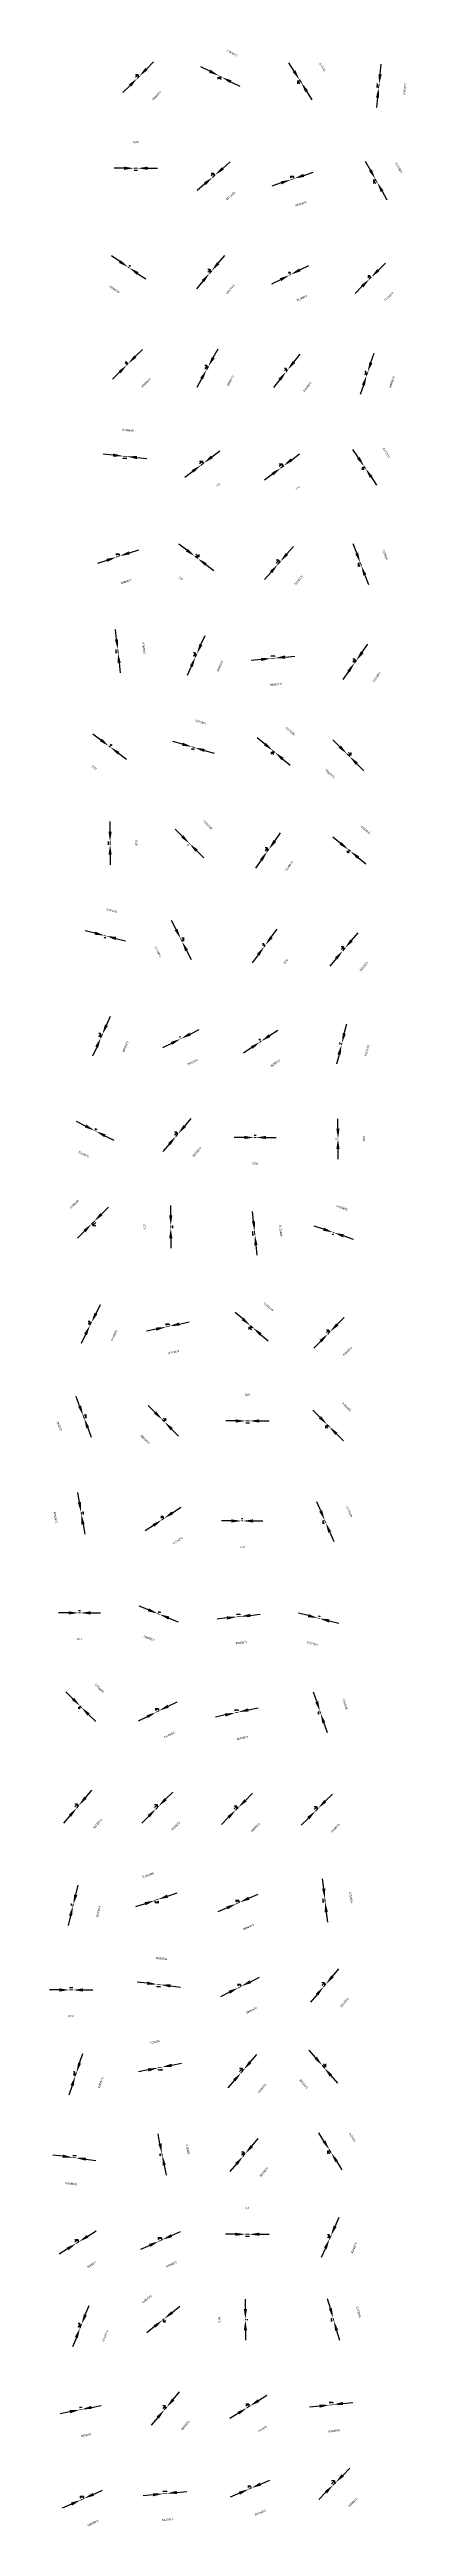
# Model space of a CAD drawing. Header units: metres. Extents: x 6010712 to 6010732, y 6568801 to 6568957.
# Drawn here: x 6010711.6 to 6010720.5, y 6568801.5 to 6568863.4 of the extents above; entities that cross this region are included whole.
import ezdxf

# ---------------------------------------------------------------- set-up
doc = ezdxf.new("R2010")
doc.units = ezdxf.units.M
doc.dimstyles.get("Standard").update_dxf_attribs({"dimtxt": 2.5, "dimasz": 2.5, "dimexe": 1.25, "dimexo": 0.625, "dimtad": 1, "dimdec": 0, "dimcen": 2.5, "dimadec": 0, "dimazin": 0, "dimtfac": 1, "dimtmove": 0, "dimatfit": 3, "dimarcsym": 0})

# ---------------------------------------------------------------- blocks, each defined once
blk = doc.blocks.new('_CLOSEDFILLED')
at = {"color": 0, "linetype": 'BYBLOCK'}
blk.add_solid([(-1, 0.16), (0, 0), (-1, -0.16)], dxfattribs=at)
blk = doc.blocks.new('*D1')
at = {"lineweight": 13}
blk.add_line((6010718.755, 6568802.555), (6010718.685, 6568802.485), dxfattribs=at)
for p, q in [((6010718.932, 6568802.731), (6010719.109, 6568802.908)), ((6010718.509, 6568802.308), (6010718.332, 6568802.131))]:
    blk.add_line(p, q)
at = {"layer": 'DEFPOINTS'}
for p in [(6010718.65, 6568802.52), (6010718.72, 6568802.59), (6010718.755, 6568802.555)]:
    blk.add_point(p, dxfattribs=at)
at = {"xscale": 0.25, "yscale": 0.25}
for p, rotation in [((6010718.685, 6568802.485), 45.000000381148936), ((6010718.755, 6568802.555), -134.99999961885106)]:
    blk.add_blockref('_CLOSEDFILLED', p, dxfattribs=dict(at, rotation=rotation))
at = {"color": 1, "insert": (6010719.18, 6568802.06), "char_height": 0.05, "attachment_point": 5, "rotation": 225}
blk.add_mtext('0,098995', dxfattribs=at)
blk = doc.blocks.new('_DOTSMALL')
at = {"color": 0, "linetype": 'BYBLOCK', "const_width": 0.125}
blk.add_lwpolyline([(-0.0625, 0, 1), (0.0625, 0, 1)], format="xyb", close=True, dxfattribs=at)
blk = doc.blocks.new('_OPEN')
at = {"color": 0, "linetype": 'BYBLOCK'}
blk.add_line((0, 0), (-1, 0), dxfattribs=at)
blk.add_lwpolyline([(-1, 0.164), (0, 0), (-1, -0.164)], dxfattribs=at)
blk = doc.blocks.new('*D2')
at = {"lineweight": 13}
blk.add_line((6010716.64, 6568802.414), (6010716.57, 6568802.384), dxfattribs=at)
for p, q in [((6010716.869, 6568802.513), (6010717.099, 6568802.611)), ((6010716.34, 6568802.286), (6010716.11, 6568802.187))]:
    blk.add_line(p, q)
at = {"layer": 'DEFPOINTS'}
for p in [(6010716.55, 6568802.43), (6010716.62, 6568802.46), (6010716.64, 6568802.414)]:
    blk.add_point(p, dxfattribs=at)
at = {"xscale": 0.25, "yscale": 0.25}
for p, rotation in [((6010716.57, 6568802.384), 23.198590605649656), ((6010716.64, 6568802.414), -156.80140939435034)]:
    blk.add_blockref('_CLOSEDFILLED', p, dxfattribs=dict(at, rotation=rotation))
at = {"color": 1, "insert": (6010716.861, 6568801.802), "char_height": 0.05, "attachment_point": 5, "rotation": 203.19859}
blk.add_mtext('0,076158', dxfattribs=at)
blk = doc.blocks.new('*D3')
for p, q in [((6010714.176, 6568802.245), (6010713.927, 6568802.22)), ((6010714.774, 6568802.305), (6010715.022, 6568802.33))]:
    blk.add_line(p, q)
at = {"lineweight": 13}
blk.add_line((6010714.525, 6568802.28), (6010714.425, 6568802.27), dxfattribs=at)
at = {"layer": 'DEFPOINTS'}
for p in [(6010714.42, 6568802.32), (6010714.52, 6568802.33), (6010714.525, 6568802.28)]:
    blk.add_point(p, dxfattribs=at)
at = {"xscale": 0.25, "yscale": 0.25}
for p, rotation in [((6010714.425, 6568802.27), 5.710593031834577), ((6010714.525, 6568802.28), -174.28940696816542)]:
    blk.add_blockref('_CLOSEDFILLED', p, dxfattribs=dict(at, rotation=rotation))
at = {"color": 1, "insert": (6010714.54, 6568801.628), "char_height": 0.05, "attachment_point": 5, "rotation": 185.71059}
blk.add_mtext('0,100499', dxfattribs=at)
blk = doc.blocks.new('*D4')
for p, q in [((6010712.132, 6568802.013), (6010711.903, 6568801.911)), ((6010712.679, 6568802.256), (6010712.907, 6568802.357))]:
    blk.add_line(p, q)
at = {"lineweight": 13}
blk.add_line((6010712.45, 6568802.154), (6010712.36, 6568802.114), dxfattribs=at)
at = {"layer": 'DEFPOINTS'}
for p in [(6010712.34, 6568802.16), (6010712.43, 6568802.2), (6010712.45, 6568802.154)]:
    blk.add_point(p, dxfattribs=at)
at = {"xscale": 0.25, "yscale": 0.25}
for p, rotation in [((6010712.36, 6568802.114), 23.962489029589364), ((6010712.45, 6568802.154), -156.03751097041064)]:
    blk.add_blockref('_CLOSEDFILLED', p, dxfattribs=dict(at, rotation=rotation))
at = {"color": 1, "insert": (6010712.669, 6568801.54), "char_height": 0.05, "attachment_point": 5, "rotation": 203.96249}
blk.add_mtext('0,098489', dxfattribs=at)
blk = doc.blocks.new('*D5')
for p, q in [((6010718.347, 6568804.463), (6010718.099, 6568804.435)), ((6010718.934, 6568804.528), (6010719.182, 6568804.556))]:
    blk.add_line(p, q)
at = {"lineweight": 13}
blk.add_line((6010718.686, 6568804.5), (6010718.596, 6568804.49), dxfattribs=at)
at = {"layer": 'DEFPOINTS'}
for p in [(6010718.59, 6568804.54), (6010718.68, 6568804.55), (6010718.686, 6568804.5)]:
    blk.add_point(p, dxfattribs=at)
at = {"xscale": 0.25, "yscale": 0.25}
for p, rotation in [((6010718.596, 6568804.49), 6.3401916157614835), ((6010718.686, 6568804.5), -173.65980838423852)]:
    blk.add_blockref('_CLOSEDFILLED', p, dxfattribs=dict(at, rotation=rotation))
at = {"color": 1, "insert": (6010718.712, 6568803.849), "char_height": 0.05, "attachment_point": 5, "rotation": 186.34019}
blk.add_mtext('0,090554', dxfattribs=at)
blk = doc.blocks.new('*D6')
for p, q in [((6010716.3145, 6568804.2851), (6010716.1025, 6568804.1526)), ((6010716.8185, 6568804.6001), (6010717.0305, 6568804.7326))]:
    blk.add_line(p, q)
at = {"lineweight": 13}
blk.add_line((6010716.6065, 6568804.4676), (6010716.5265, 6568804.4176), dxfattribs=at)
at = {"layer": 'DEFPOINTS'}
for p in [(6010716.5, 6568804.46), (6010716.58, 6568804.51), (6010716.6065, 6568804.4676)]:
    blk.add_point(p, dxfattribs=at)
at = {"xscale": 0.25, "yscale": 0.25}
for p, rotation in [((6010716.5265, 6568804.4176), 32.00538308817147), ((6010716.6065, 6568804.4676), -147.99461691182853)]:
    blk.add_blockref('_CLOSEDFILLED', p, dxfattribs=dict(at, rotation=rotation))
at = {"color": 1, "insert": (6010716.911, 6568803.8914), "char_height": 0.05, "attachment_point": 5, "rotation": 212.005383}
blk.add_mtext('0,09434', dxfattribs=at)
blk = doc.blocks.new('*D7')
at = {"lineweight": 13}
blk.add_line((6010714.518, 6568804.437), (6010714.458, 6568804.367), dxfattribs=at)
for p, q in [((6010714.681, 6568804.627), (6010714.843, 6568804.817)), ((6010714.295, 6568804.178), (6010714.133, 6568803.988))]:
    blk.add_line(p, q)
at = {"layer": 'DEFPOINTS'}
for p in [(6010714.42, 6568804.4), (6010714.48, 6568804.47), (6010714.518, 6568804.437)]:
    blk.add_point(p, dxfattribs=at)
at = {"xscale": 0.25, "yscale": 0.25}
for p, rotation in [((6010714.458, 6568804.367), 49.39870485277575), ((6010714.518, 6568804.437), -130.60129514722425)]:
    blk.add_blockref('_CLOSEDFILLED', p, dxfattribs=dict(at, rotation=rotation))
at = {"color": 1, "insert": (6010714.981, 6568803.979), "char_height": 0.05, "attachment_point": 5, "rotation": 229.3987}
blk.add_mtext('0,092195', dxfattribs=at)
blk = doc.blocks.new('*D8')
for p, q in [((6010712.095, 6568804.322), (6010711.85, 6568804.273)), ((6010712.635, 6568804.43), (6010712.88, 6568804.479))]:
    blk.add_line(p, q)
at = {"lineweight": 13}
blk.add_line((6010712.39, 6568804.381), (6010712.34, 6568804.371), dxfattribs=at)
at = {"layer": 'DEFPOINTS'}
for p in [(6010712.33, 6568804.42), (6010712.38, 6568804.43), (6010712.39, 6568804.381)]:
    blk.add_point(p, dxfattribs=at)
at = {"xscale": 0.25, "yscale": 0.25}
for p, rotation in [((6010712.34, 6568804.371), 11.309932268786156), ((6010712.39, 6568804.381), -168.69006773121384)]:
    blk.add_blockref('_CLOSEDFILLED', p, dxfattribs=dict(at, rotation=rotation))
at = {"color": 1, "insert": (6010712.492, 6568803.739), "char_height": 0.05, "attachment_point": 5, "rotation": 191.30993}
blk.add_mtext('0,05099', dxfattribs=at)
blk = doc.blocks.new('*D9')
for p, q in [((6010718.619, 6568806.904), (6010718.551, 6568807.144)), ((6010718.777, 6568806.353), (6010718.845, 6568806.113))]:
    blk.add_line(p, q)
at = {"lineweight": 13}
blk.add_line((6010718.688, 6568806.664), (6010718.708, 6568806.594), dxfattribs=at)
at = {"layer": 'DEFPOINTS'}
for p in [(6010718.64, 6568806.65), (6010718.66, 6568806.58), (6010718.688, 6568806.664)]:
    blk.add_point(p, dxfattribs=at)
at = {"xscale": 0.25, "yscale": 0.25}
for p, rotation in [((6010718.688, 6568806.664), -74.05460379703457), ((6010718.708, 6568806.594), 105.94539620296543)]:
    blk.add_blockref('_CLOSEDFILLED', p, dxfattribs=dict(at, rotation=rotation))
at = {"color": 1, "insert": (6010719.323, 6568806.807), "char_height": 0.05, "attachment_point": 5, "rotation": 285.9454}
blk.add_mtext('0,072801', dxfattribs=at)
blk = doc.blocks.new('*D10')
for p, q in [((6010716.49, 6568806.89), (6010716.49, 6568807.14)), ((6010716.49, 6568806.36), (6010716.49, 6568806.11))]:
    blk.add_line(p, q)
at = {"lineweight": 13}
blk.add_line((6010716.49, 6568806.61), (6010716.49, 6568806.64), dxfattribs=at)
at = {"layer": 'DEFPOINTS'}
for p in [(6010716.49, 6568806.61), (6010716.54, 6568806.64), (6010716.54, 6568806.61)]:
    blk.add_point(p, dxfattribs=at)
at = {"xscale": 0.25, "yscale": 0.25}
for p, rotation in [((6010716.49, 6568806.64), 270), ((6010716.49, 6568806.61), 90)]:
    blk.add_blockref('_CLOSEDFILLED', p, dxfattribs=dict(at, rotation=rotation))
at = {"color": 1, "insert": (6010715.84, 6568806.625), "char_height": 0.05, "attachment_point": 5, "rotation": 90}
blk.add_mtext('0,03', dxfattribs=at)
blk = doc.blocks.new('*D11')
for p, q in [((6010714.654, 6568806.805), (6010714.849, 6568806.961)), ((6010714.214, 6568806.453), (6010714.018, 6568806.297))]:
    blk.add_line(p, q)
at = {"lineweight": 13}
blk.add_line((6010714.409, 6568806.609), (6010714.459, 6568806.649), dxfattribs=at)
at = {"layer": 'DEFPOINTS'}
for p in [(6010714.409, 6568806.609), (6010714.44, 6568806.57), (6010714.49, 6568806.61)]:
    blk.add_point(p, dxfattribs=at)
at = {"xscale": 0.25, "yscale": 0.25}
for p, rotation in [((6010714.459, 6568806.649), 218.65980838423852), ((6010714.409, 6568806.609), 38.65980838423852)]:
    blk.add_blockref('_CLOSEDFILLED', p, dxfattribs=dict(at, rotation=rotation))
at = {"color": 1, "insert": (6010714.028, 6568807.137), "char_height": 0.05, "attachment_point": 5, "rotation": 38.65981}
blk.add_mtext('0,064031', dxfattribs=at)
blk = doc.blocks.new('*D12')
for p, q in [((6010712.479, 6568806.744), (6010712.572, 6568806.976)), ((6010712.254, 6568806.179), (6010712.161, 6568805.947))]:
    blk.add_line(p, q)
at = {"lineweight": 13}
blk.add_line((6010712.386, 6568806.511), (6010712.346, 6568806.411), dxfattribs=at)
at = {"layer": 'DEFPOINTS'}
for p in [(6010712.3, 6568806.43), (6010712.34, 6568806.53), (6010712.386, 6568806.511)]:
    blk.add_point(p, dxfattribs=at)
at = {"xscale": 0.25, "yscale": 0.25}
for p, rotation in [((6010712.386, 6568806.511), -111.80140939435034), ((6010712.346, 6568806.411), 68.19859060564966)]:
    blk.add_blockref('_CLOSEDFILLED', p, dxfattribs=dict(at, rotation=rotation))
at = {"color": 1, "insert": (6010712.97, 6568806.22), "char_height": 0.05, "attachment_point": 5, "rotation": 248.19859}
blk.add_mtext('0,107703', dxfattribs=at)
blk = doc.blocks.new('*D13')
at = {"lineweight": 13}
blk.add_line((6010718.636, 6568808.73), (6010718.596, 6568808.64), dxfattribs=at)
for p, q in [((6010718.737, 6568808.958), (6010718.839, 6568809.187)), ((6010718.494, 6568808.411), (6010718.393, 6568808.183))]:
    blk.add_line(p, q)
at = {"layer": 'DEFPOINTS'}
for p in [(6010718.55, 6568808.66), (6010718.59, 6568808.75), (6010718.636, 6568808.73)]:
    blk.add_point(p, dxfattribs=at)
at = {"xscale": 0.25, "yscale": 0.25}
for p, rotation in [((6010718.596, 6568808.64), 66.03751097041062), ((6010718.636, 6568808.73), -113.96248902958938)]:
    blk.add_blockref('_CLOSEDFILLED', p, dxfattribs=dict(at, rotation=rotation))
at = {"color": 1, "insert": (6010719.21, 6568808.421), "char_height": 0.05, "attachment_point": 5, "rotation": 246.03751}
blk.add_mtext('0,098489', dxfattribs=at)
blk = doc.blocks.new('*D14')
for p, q in [((6010716.24, 6568808.76), (6010715.99, 6568808.76)), ((6010716.84, 6568808.76), (6010717.09, 6568808.76))]:
    blk.add_line(p, q)
at = {"lineweight": 13}
blk.add_line((6010716.49, 6568808.76), (6010716.59, 6568808.76), dxfattribs=at)
at = {"layer": 'DEFPOINTS'}
for p in [(6010716.49, 6568808.76), (6010716.49, 6568808.71), (6010716.59, 6568808.71)]:
    blk.add_point(p, dxfattribs=at)
at = {"xscale": 0.25, "yscale": 0.25}
blk.add_blockref('_CLOSEDFILLED', (6010716.49, 6568808.76), dxfattribs=at)
at = {"xscale": 0.25, "yscale": 0.25, "rotation": 180}
blk.add_blockref('_CLOSEDFILLED', (6010716.59, 6568808.76), dxfattribs=at)
at = {"color": 1, "insert": (6010716.54, 6568809.41), "char_height": 0.05, "attachment_point": 5}
blk.add_mtext('0,1', dxfattribs=at)
blk = doc.blocks.new('*D15')
at = {"lineweight": 13}
blk.add_line((6010714.41, 6568808.624), (6010714.32, 6568808.584), dxfattribs=at)
for p, q in [((6010714.639, 6568808.726), (6010714.867, 6568808.827)), ((6010714.092, 6568808.483), (6010713.863, 6568808.381))]:
    blk.add_line(p, q)
at = {"layer": 'DEFPOINTS'}
for p in [(6010714.3, 6568808.63), (6010714.39, 6568808.67), (6010714.41, 6568808.624)]:
    blk.add_point(p, dxfattribs=at)
at = {"xscale": 0.25, "yscale": 0.25}
for p, rotation in [((6010714.32, 6568808.584), 23.962489029589364), ((6010714.41, 6568808.624), -156.03751097041064)]:
    blk.add_blockref('_CLOSEDFILLED', p, dxfattribs=dict(at, rotation=rotation))
at = {"color": 1, "insert": (6010714.629, 6568808.01), "char_height": 0.05, "attachment_point": 5, "rotation": 203.96249}
blk.add_mtext('0,098489', dxfattribs=at)
blk = doc.blocks.new('*D16')
for p, q in [((6010712.5385, 6568808.7101), (6010712.7505, 6568808.8426)), ((6010712.0345, 6568808.3951), (6010711.8225, 6568808.2626))]:
    blk.add_line(p, q)
at = {"lineweight": 13}
blk.add_line((6010712.3265, 6568808.5776), (6010712.2465, 6568808.5276), dxfattribs=at)
at = {"layer": 'DEFPOINTS'}
for p in [(6010712.3, 6568808.62), (6010712.22, 6568808.57), (6010712.3265, 6568808.5776)]:
    blk.add_point(p, dxfattribs=at)
at = {"xscale": 0.25, "yscale": 0.25}
for p, rotation in [((6010712.3265, 6568808.5776), -147.99461691182853), ((6010712.2465, 6568808.5276), 32.00538308817147)]:
    blk.add_blockref('_CLOSEDFILLED', p, dxfattribs=dict(at, rotation=rotation))
at = {"color": 1, "insert": (6010712.631, 6568808.0014), "char_height": 0.05, "attachment_point": 5, "rotation": 212.005383}
blk.add_mtext('0,09434', dxfattribs=at)
blk = doc.blocks.new('*D17')
for p, q in [((6010718.4599, 6568811.0885), (6010718.3274, 6568811.3005)), ((6010718.7749, 6568810.5845), (6010718.9074, 6568810.3725))]:
    blk.add_line(p, q)
at = {"lineweight": 13}
blk.add_line((6010718.5924, 6568810.8765), (6010718.6424, 6568810.7965), dxfattribs=at)
at = {"layer": 'DEFPOINTS'}
for p in [(6010718.55, 6568810.85), (6010718.5924, 6568810.8765), (6010718.6, 6568810.77)]:
    blk.add_point(p, dxfattribs=at)
at = {"xscale": 0.25, "yscale": 0.25}
for p, rotation in [((6010718.5924, 6568810.8765), -57.994616911828544), ((6010718.6424, 6568810.7965), 122.00538308817146)]:
    blk.add_blockref('_CLOSEDFILLED', p, dxfattribs=dict(at, rotation=rotation))
at = {"color": 1, "insert": (6010719.1686, 6568811.181), "char_height": 0.05, "attachment_point": 5, "rotation": 302.005383}
blk.add_mtext('0,09434', dxfattribs=at)
blk = doc.blocks.new('*D18')
for p, q in [((6010716.651, 6568810.967), (6010716.813, 6568811.157)), ((6010716.265, 6568810.518), (6010716.103, 6568810.328))]:
    blk.add_line(p, q)
at = {"lineweight": 13}
blk.add_line((6010716.488, 6568810.777), (6010716.428, 6568810.707), dxfattribs=at)
at = {"layer": 'DEFPOINTS'}
for p in [(6010716.39, 6568810.74), (6010716.45, 6568810.81), (6010716.488, 6568810.777)]:
    blk.add_point(p, dxfattribs=at)
at = {"xscale": 0.25, "yscale": 0.25}
for p, rotation in [((6010716.428, 6568810.707), 49.39870485277575), ((6010716.488, 6568810.777), -130.60129514722425)]:
    blk.add_blockref('_CLOSEDFILLED', p, dxfattribs=dict(at, rotation=rotation))
at = {"color": 1, "insert": (6010716.951, 6568810.319), "char_height": 0.05, "attachment_point": 5, "rotation": 229.3987}
blk.add_mtext('0,092195', dxfattribs=at)
blk = doc.blocks.new('*D19')
for p, q in [((6010714.35, 6568811.025), (6010714.301, 6568811.27)), ((6010714.458, 6568810.485), (6010714.507, 6568810.24))]:
    blk.add_line(p, q)
at = {"lineweight": 13}
blk.add_line((6010714.399, 6568810.78), (6010714.409, 6568810.73), dxfattribs=at)
at = {"layer": 'DEFPOINTS'}
for p in [(6010714.35, 6568810.77), (6010714.36, 6568810.72), (6010714.399, 6568810.78)]:
    blk.add_point(p, dxfattribs=at)
at = {"xscale": 0.25, "yscale": 0.25}
for p, rotation in [((6010714.399, 6568810.78), -78.69006670504359), ((6010714.409, 6568810.73), 101.30993329495641)]:
    blk.add_blockref('_CLOSEDFILLED', p, dxfattribs=dict(at, rotation=rotation))
at = {"color": 1, "insert": (6010715.041, 6568810.882), "char_height": 0.05, "attachment_point": 5, "rotation": 281.30993}
blk.add_mtext('0,05099', dxfattribs=at)
blk = doc.blocks.new('*D20')
for p, q in [((6010711.916, 6568810.711), (6010711.668, 6568810.742)), ((6010712.492, 6568810.639), (6010712.74, 6568810.608))]:
    blk.add_line(p, q)
at = {"lineweight": 13}
blk.add_line((6010712.244, 6568810.67), (6010712.164, 6568810.68), dxfattribs=at)
at = {"layer": 'DEFPOINTS'}
for p in [(6010712.17, 6568810.73), (6010712.244, 6568810.67), (6010712.25, 6568810.72)]:
    blk.add_point(p, dxfattribs=at)
at = {"xscale": 0.25, "yscale": 0.25}
for p, rotation in [((6010712.164, 6568810.68), 352.8749831585365), ((6010712.244, 6568810.67), 172.8749831585365)]:
    blk.add_blockref('_CLOSEDFILLED', p, dxfattribs=dict(at, rotation=rotation))
at = {"color": 1, "insert": (6010712.123, 6568810.03), "char_height": 0.05, "attachment_point": 5, "rotation": 172.87498}
blk.add_mtext('0,080623', dxfattribs=at)
blk = doc.blocks.new('*D21')
for p, q in [((6010718.249, 6568813.177), (6010718.087, 6568813.367)), ((6010718.635, 6568812.728), (6010718.797, 6568812.538))]:
    blk.add_line(p, q)
at = {"lineweight": 13}
blk.add_line((6010718.472, 6568812.917), (6010718.412, 6568812.987), dxfattribs=at)
at = {"layer": 'DEFPOINTS'}
for p in [(6010718.45, 6568813.02), (6010718.51, 6568812.95), (6010718.472, 6568812.917)]:
    blk.add_point(p, dxfattribs=at)
at = {"xscale": 0.25, "yscale": 0.25}
for p, rotation in [((6010718.412, 6568812.987), 310.60129470778196), ((6010718.472, 6568812.917), 130.60129470778196)]:
    blk.add_blockref('_CLOSEDFILLED', p, dxfattribs=dict(at, rotation=rotation))
at = {"color": 1, "insert": (6010717.949, 6568812.529), "char_height": 0.05, "attachment_point": 5, "rotation": 130.60129}
blk.add_mtext('0,092195', dxfattribs=at)
blk = doc.blocks.new('*D22')
for p, q in [((6010716.612, 6568813.065), (6010716.777, 6568813.253)), ((6010716.213, 6568812.609), (6010716.048, 6568812.421))]:
    blk.add_line(p, q)
at = {"lineweight": 13}
blk.add_line((6010716.448, 6568812.877), (6010716.378, 6568812.797), dxfattribs=at)
at = {"layer": 'DEFPOINTS'}
for p in [(6010716.34, 6568812.83), (6010716.41, 6568812.91), (6010716.448, 6568812.877)]:
    blk.add_point(p, dxfattribs=at)
at = {"xscale": 0.25, "yscale": 0.25}
for p, rotation in [((6010716.448, 6568812.877), -131.18592526015365), ((6010716.378, 6568812.797), 48.81407473984635)]:
    blk.add_blockref('_CLOSEDFILLED', p, dxfattribs=dict(at, rotation=rotation))
at = {"color": 1, "insert": (6010716.902, 6568812.409), "char_height": 0.05, "attachment_point": 5, "rotation": 228.81407}
blk.add_mtext('0,106301', dxfattribs=at)
blk = doc.blocks.new('*D23')
at = {"lineweight": 13}
blk.add_line((6010714.3, 6568812.919), (6010714.4, 6568812.939), dxfattribs=at)
for p, q in [((6010714.645, 6568812.988), (6010714.89, 6568813.037)), ((6010714.055, 6568812.87), (6010713.81, 6568812.821))]:
    blk.add_line(p, q)
at = {"layer": 'DEFPOINTS'}
for p in [(6010714.3, 6568812.919), (6010714.31, 6568812.87), (6010714.41, 6568812.89)]:
    blk.add_point(p, dxfattribs=at)
at = {"xscale": 0.25, "yscale": 0.25}
for p, rotation in [((6010714.3, 6568812.919), 11.30993216616914), ((6010714.4, 6568812.939), 191.30993216616915)]:
    blk.add_blockref('_CLOSEDFILLED', p, dxfattribs=dict(at, rotation=rotation))
at = {"color": 1, "insert": (6010714.223, 6568813.566), "char_height": 0.05, "attachment_point": 5, "rotation": 11.30993}
blk.add_mtext('0,10198', dxfattribs=at)
blk = doc.blocks.new('*D24')
for p, q in [((6010712.336, 6568813.041), (6010712.416, 6568813.279)), ((6010712.148, 6568812.477), (6010712.069, 6568812.24))]:
    blk.add_line(p, q)
at = {"lineweight": 13}
blk.add_line((6010712.257, 6568812.804), (6010712.227, 6568812.714), dxfattribs=at)
at = {"layer": 'DEFPOINTS'}
for p in [(6010712.18, 6568812.73), (6010712.21, 6568812.82), (6010712.257, 6568812.804)]:
    blk.add_point(p, dxfattribs=at)
at = {"xscale": 0.25, "yscale": 0.25}
for p, rotation in [((6010712.257, 6568812.804), -108.43494900079152), ((6010712.227, 6568812.714), 71.56505099920848)]:
    blk.add_blockref('_CLOSEDFILLED', p, dxfattribs=dict(at, rotation=rotation))
at = {"color": 1, "insert": (6010712.859, 6568812.554), "char_height": 0.05, "attachment_point": 5, "rotation": 251.56505}
blk.add_mtext('0,094868', dxfattribs=at)
blk = doc.blocks.new('*D25')
at = {"lineweight": 13}
blk.add_line((6010718.508, 6568815.017), (6010718.448, 6568814.947), dxfattribs=at)
for p, q in [((6010718.671, 6568815.207), (6010718.833, 6568815.397)), ((6010718.285, 6568814.758), (6010718.123, 6568814.568))]:
    blk.add_line(p, q)
at = {"layer": 'DEFPOINTS'}
for p in [(6010718.41, 6568814.98), (6010718.47, 6568815.05), (6010718.508, 6568815.017)]:
    blk.add_point(p, dxfattribs=at)
at = {"xscale": 0.25, "yscale": 0.25}
for p, rotation in [((6010718.448, 6568814.947), 49.39870529221804), ((6010718.508, 6568815.017), -130.60129470778196)]:
    blk.add_blockref('_CLOSEDFILLED', p, dxfattribs=dict(at, rotation=rotation))
at = {"color": 1, "insert": (6010718.971, 6568814.559), "char_height": 0.05, "attachment_point": 5, "rotation": 229.39871}
blk.add_mtext('0,092195', dxfattribs=at)
blk = doc.blocks.new('*D26')
for p, q in [((6010716.089, 6568814.813), (6010715.865, 6568814.702)), ((6010716.616, 6568815.077), (6010716.84, 6568815.189))]:
    blk.add_line(p, q)
at = {"lineweight": 13}
blk.add_line((6010716.392, 6568814.965), (6010716.312, 6568814.925), dxfattribs=at)
at = {"layer": 'DEFPOINTS'}
for p in [(6010716.29, 6568814.97), (6010716.37, 6568815.01), (6010716.392, 6568814.965)]:
    blk.add_point(p, dxfattribs=at)
at = {"xscale": 0.25, "yscale": 0.25}
for p, rotation in [((6010716.312, 6568814.925), 26.565051177078004), ((6010716.392, 6568814.965), -153.434948822922)]:
    blk.add_blockref('_CLOSEDFILLED', p, dxfattribs=dict(at, rotation=rotation))
at = {"color": 1, "insert": (6010716.643, 6568814.364), "char_height": 0.05, "attachment_point": 5, "rotation": 206.56505}
blk.add_mtext('0,089443', dxfattribs=at)
blk = doc.blocks.new('*D27')
for p, q in [((6010714.027, 6568815.037), (6010713.779, 6568815.065)), ((6010714.614, 6568814.972), (6010714.862, 6568814.944))]:
    blk.add_line(p, q)
at = {"lineweight": 13}
blk.add_line((6010714.276, 6568815.01), (6010714.366, 6568815), dxfattribs=at)
at = {"layer": 'DEFPOINTS'}
for p in [(6010714.27, 6568814.96), (6010714.276, 6568815.01), (6010714.36, 6568814.95)]:
    blk.add_point(p, dxfattribs=at)
at = {"xscale": 0.25, "yscale": 0.25}
for p, rotation in [((6010714.276, 6568815.01), -6.340191550687279), ((6010714.366, 6568815), 173.65980844931272)]:
    blk.add_blockref('_CLOSEDFILLED', p, dxfattribs=dict(at, rotation=rotation))
at = {"color": 1, "insert": (6010714.392, 6568815.651), "char_height": 0.05, "attachment_point": 5, "rotation": 353.65981}
blk.add_mtext('0,090554', dxfattribs=at)
blk = doc.blocks.new('*D28')
for p, q in [((6010711.83, 6568814.87), (6010711.58, 6568814.87)), ((6010712.42, 6568814.87), (6010712.67, 6568814.87))]:
    blk.add_line(p, q)
at = {"lineweight": 13}
blk.add_line((6010712.17, 6568814.87), (6010712.08, 6568814.87), dxfattribs=at)
at = {"layer": 'DEFPOINTS'}
for p in [(6010712.08, 6568814.92), (6010712.17, 6568814.92), (6010712.17, 6568814.87)]:
    blk.add_point(p, dxfattribs=at)
at = {"xscale": 0.25, "yscale": 0.25}
for p, rotation in [((6010712.08, 6568814.87), 360), ((6010712.17, 6568814.87), 180)]:
    blk.add_blockref('_CLOSEDFILLED', p, dxfattribs=dict(at, rotation=rotation))
at = {"color": 1, "insert": (6010712.125, 6568814.22), "char_height": 0.05, "attachment_point": 5, "rotation": 180}
blk.add_mtext('0,09', dxfattribs=at)
blk = doc.blocks.new('*D29')
for p, q in [((6010718.452, 6568817.404), (6010718.424, 6568817.652)), ((6010718.517, 6568816.817), (6010718.545, 6568816.569))]:
    blk.add_line(p, q)
at = {"lineweight": 13}
blk.add_line((6010718.48, 6568817.156), (6010718.49, 6568817.066), dxfattribs=at)
at = {"layer": 'DEFPOINTS'}
for p in [(6010718.43, 6568817.15), (6010718.44, 6568817.06), (6010718.48, 6568817.156)]:
    blk.add_point(p, dxfattribs=at)
at = {"xscale": 0.25, "yscale": 0.25}
for p, rotation in [((6010718.48, 6568817.156), -83.65980786364483), ((6010718.49, 6568817.066), 96.34019213635517)]:
    blk.add_blockref('_CLOSEDFILLED', p, dxfattribs=dict(at, rotation=rotation))
at = {"color": 1, "insert": (6010719.131, 6568817.182), "char_height": 0.05, "attachment_point": 5, "rotation": 276.34019}
blk.add_mtext('0,090554', dxfattribs=at)
blk = doc.blocks.new('*D30')
for p, q in [((6010716.579, 6568817.166), (6010716.807, 6568817.267)), ((6010716.032, 6568816.923), (6010715.803, 6568816.821))]:
    blk.add_line(p, q)
at = {"lineweight": 13}
blk.add_line((6010716.35, 6568817.064), (6010716.26, 6568817.024), dxfattribs=at)
at = {"layer": 'DEFPOINTS'}
for p in [(6010716.24, 6568817.07), (6010716.33, 6568817.11), (6010716.35, 6568817.064)]:
    blk.add_point(p, dxfattribs=at)
at = {"xscale": 0.25, "yscale": 0.25}
for p, rotation in [((6010716.26, 6568817.024), 23.962489029589364), ((6010716.35, 6568817.064), -156.03751097041064)]:
    blk.add_blockref('_CLOSEDFILLED', p, dxfattribs=dict(at, rotation=rotation))
at = {"color": 1, "insert": (6010716.569, 6568816.45), "char_height": 0.05, "attachment_point": 5, "rotation": 203.96249}
blk.add_mtext('0,098489', dxfattribs=at)
blk = doc.blocks.new('*D31')
for p, q in [((6010714.541, 6568817.216), (6010714.779, 6568817.296)), ((6010713.977, 6568817.028), (6010713.74, 6568816.949))]:
    blk.add_line(p, q)
at = {"lineweight": 13}
blk.add_line((6010714.214, 6568817.107), (6010714.304, 6568817.137), dxfattribs=at)
at = {"layer": 'DEFPOINTS'}
for p in [(6010714.214, 6568817.107), (6010714.23, 6568817.06), (6010714.32, 6568817.09)]:
    blk.add_point(p, dxfattribs=at)
at = {"xscale": 0.25, "yscale": 0.25}
for p, rotation in [((6010714.214, 6568817.107), 18.434949000791523), ((6010714.304, 6568817.137), 198.43494900079153)]:
    blk.add_blockref('_CLOSEDFILLED', p, dxfattribs=dict(at, rotation=rotation))
at = {"color": 1, "insert": (6010714.054, 6568817.739), "char_height": 0.05, "attachment_point": 5, "rotation": 18.43495}
blk.add_mtext('0,094868', dxfattribs=at)
blk = doc.blocks.new('*D32')
for p, q in [((6010712.239, 6568817.25), (6010712.3, 6568817.493)), ((6010712.108, 6568816.725), (6010712.047, 6568816.483))]:
    blk.add_line(p, q)
at = {"lineweight": 13}
blk.add_line((6010712.179, 6568817.008), (6010712.169, 6568816.968), dxfattribs=at)
at = {"layer": 'DEFPOINTS'}
for p in [(6010712.12, 6568816.98), (6010712.13, 6568817.02), (6010712.179, 6568817.008)]:
    blk.add_point(p, dxfattribs=at)
at = {"xscale": 0.25, "yscale": 0.25}
for p, rotation in [((6010712.169, 6568816.968), 75.96375653207352), ((6010712.179, 6568817.008), -104.03624346792648)]:
    blk.add_blockref('_CLOSEDFILLED', p, dxfattribs=dict(at, rotation=rotation))
at = {"color": 1, "insert": (6010712.804, 6568816.83), "char_height": 0.05, "attachment_point": 5, "rotation": 255.96376}
blk.add_mtext('0,041231', dxfattribs=at)
blk = doc.blocks.new('*D33')
for p, q in [((6010718.492, 6568819.591), (6010718.669, 6568819.768)), ((6010718.069, 6568819.168), (6010717.892, 6568818.991))]:
    blk.add_line(p, q)
at = {"lineweight": 13}
blk.add_line((6010718.315, 6568819.415), (6010718.245, 6568819.345), dxfattribs=at)
at = {"layer": 'DEFPOINTS'}
for p in [(6010718.21, 6568819.38), (6010718.28, 6568819.45), (6010718.315, 6568819.415)]:
    blk.add_point(p, dxfattribs=at)
at = {"xscale": 0.25, "yscale": 0.25}
for p, rotation in [((6010718.245, 6568819.345), 45), ((6010718.315, 6568819.415), -135)]:
    blk.add_blockref('_CLOSEDFILLED', p, dxfattribs=dict(at, rotation=rotation))
at = {"color": 1, "insert": (6010718.74, 6568818.92), "char_height": 0.05, "attachment_point": 5, "rotation": 225}
blk.add_mtext('0,098995', dxfattribs=at)
blk = doc.blocks.new('*D34')
for p, q in [((6010716.492, 6568819.611), (6010716.669, 6568819.788)), ((6010716.069, 6568819.188), (6010715.892, 6568819.011))]:
    blk.add_line(p, q)
at = {"lineweight": 13}
blk.add_line((6010716.315, 6568819.435), (6010716.245, 6568819.365), dxfattribs=at)
at = {"layer": 'DEFPOINTS'}
for p in [(6010716.21, 6568819.4), (6010716.28, 6568819.47), (6010716.315, 6568819.435)]:
    blk.add_point(p, dxfattribs=at)
at = {"xscale": 0.25, "yscale": 0.25}
for p, rotation in [((6010716.245, 6568819.365), 44.999999618851064), ((6010716.315, 6568819.435), -135.00000038114894)]:
    blk.add_blockref('_CLOSEDFILLED', p, dxfattribs=dict(at, rotation=rotation))
at = {"color": 1, "insert": (6010716.74, 6568818.94), "char_height": 0.05, "attachment_point": 5, "rotation": 225}
blk.add_mtext('0,098995', dxfattribs=at)
blk = doc.blocks.new('*D35')
for p, q in [((6010714.492, 6568819.641), (6010714.669, 6568819.818)), ((6010714.069, 6568819.218), (6010713.892, 6568819.041))]:
    blk.add_line(p, q)
at = {"lineweight": 13}
blk.add_line((6010714.315, 6568819.465), (6010714.245, 6568819.395), dxfattribs=at)
at = {"layer": 'DEFPOINTS'}
for p in [(6010714.21, 6568819.43), (6010714.28, 6568819.5), (6010714.315, 6568819.465)]:
    blk.add_point(p, dxfattribs=at)
at = {"xscale": 0.25, "yscale": 0.25}
for p, rotation in [((6010714.245, 6568819.395), 45), ((6010714.315, 6568819.465), -135)]:
    blk.add_blockref('_CLOSEDFILLED', p, dxfattribs=dict(at, rotation=rotation))
at = {"color": 1, "insert": (6010714.74, 6568818.97), "char_height": 0.05, "attachment_point": 5, "rotation": 225}
blk.add_mtext('0,098995', dxfattribs=at)
blk = doc.blocks.new('*D36')
for p, q in [((6010712.481, 6568819.677), (6010712.643, 6568819.867)), ((6010712.095, 6568819.228), (6010711.933, 6568819.038))]:
    blk.add_line(p, q)
at = {"lineweight": 13}
blk.add_line((6010712.318, 6568819.487), (6010712.258, 6568819.417), dxfattribs=at)
at = {"layer": 'DEFPOINTS'}
for p in [(6010712.22, 6568819.45), (6010712.28, 6568819.52), (6010712.318, 6568819.487)]:
    blk.add_point(p, dxfattribs=at)
at = {"xscale": 0.25, "yscale": 0.25}
for p, rotation in [((6010712.258, 6568819.417), 49.39870485277575), ((6010712.318, 6568819.487), -130.60129514722425)]:
    blk.add_blockref('_CLOSEDFILLED', p, dxfattribs=dict(at, rotation=rotation))
at = {"color": 1, "insert": (6010712.781, 6568819.029), "char_height": 0.05, "attachment_point": 5, "rotation": 229.3987}
blk.add_mtext('0,092195', dxfattribs=at)
blk = doc.blocks.new('*D37')
for p, q in [((6010718.278, 6568822.083), (6010718.199, 6568822.32)), ((6010718.456, 6568821.549), (6010718.536, 6568821.311))]:
    blk.add_line(p, q)
at = {"lineweight": 13}
blk.add_line((6010718.357, 6568821.846), (6010718.377, 6568821.786), dxfattribs=at)
at = {"layer": 'DEFPOINTS'}
for p in [(6010718.31, 6568821.83), (6010718.33, 6568821.77), (6010718.357, 6568821.846)]:
    blk.add_point(p, dxfattribs=at)
at = {"xscale": 0.25, "yscale": 0.25}
for p, rotation in [((6010718.357, 6568821.846), -71.56505091027373), ((6010718.377, 6568821.786), 108.43494908972627)]:
    blk.add_blockref('_CLOSEDFILLED', p, dxfattribs=dict(at, rotation=rotation))
at = {"color": 1, "insert": (6010718.984, 6568822.021), "char_height": 0.05, "attachment_point": 5, "rotation": 288.43495}
blk.add_mtext('0,063246', dxfattribs=at)
blk = doc.blocks.new('*D38')
for p, q in [((6010715.987, 6568821.747), (6010715.743, 6568821.693)), ((6010716.565, 6568821.875), (6010716.809, 6568821.93))]:
    blk.add_line(p, q)
at = {"lineweight": 13}
blk.add_line((6010716.321, 6568821.821), (6010716.231, 6568821.801), dxfattribs=at)
at = {"layer": 'DEFPOINTS'}
for p in [(6010716.22, 6568821.85), (6010716.31, 6568821.87), (6010716.321, 6568821.821)]:
    blk.add_point(p, dxfattribs=at)
at = {"xscale": 0.25, "yscale": 0.25}
for p, rotation in [((6010716.231, 6568821.801), 12.528808023038863), ((6010716.321, 6568821.821), -167.47119197696114)]:
    blk.add_blockref('_CLOSEDFILLED', p, dxfattribs=dict(at, rotation=rotation))
at = {"color": 1, "insert": (6010716.417, 6568821.177), "char_height": 0.05, "attachment_point": 5, "rotation": 192.52881}
blk.add_mtext('0,092195', dxfattribs=at)
blk = doc.blocks.new('*D39')
for p, q in [((6010714.029, 6568821.703), (6010713.805, 6568821.592)), ((6010714.556, 6568821.967), (6010714.78, 6568822.079))]:
    blk.add_line(p, q)
at = {"lineweight": 13}
blk.add_line((6010714.332, 6568821.855), (6010714.252, 6568821.815), dxfattribs=at)
at = {"layer": 'DEFPOINTS'}
for p in [(6010714.23, 6568821.86), (6010714.31, 6568821.9), (6010714.332, 6568821.855)]:
    blk.add_point(p, dxfattribs=at)
at = {"xscale": 0.25, "yscale": 0.25}
for p, rotation in [((6010714.252, 6568821.815), 26.565051443882254), ((6010714.332, 6568821.855), -153.43494855611775)]:
    blk.add_blockref('_CLOSEDFILLED', p, dxfattribs=dict(at, rotation=rotation))
at = {"color": 1, "insert": (6010714.583, 6568821.254), "char_height": 0.05, "attachment_point": 5, "rotation": 206.56505}
blk.add_mtext('0,089443', dxfattribs=at)
blk = doc.blocks.new('*D40')
for p, q in [((6010712.169, 6568822.152), (6010711.992, 6568822.329)), ((6010712.562, 6568821.759), (6010712.739, 6568821.582))]:
    blk.add_line(p, q)
at = {"lineweight": 13}
blk.add_line((6010712.345, 6568821.975), (6010712.385, 6568821.935), dxfattribs=at)
at = {"layer": 'DEFPOINTS'}
for p in [(6010712.31, 6568821.94), (6010712.345, 6568821.975), (6010712.35, 6568821.9)]:
    blk.add_point(p, dxfattribs=at)
at = {"xscale": 0.25, "yscale": 0.25}
for p, rotation in [((6010712.345, 6568821.975), -45), ((6010712.385, 6568821.935), 135)]:
    blk.add_blockref('_CLOSEDFILLED', p, dxfattribs=dict(at, rotation=rotation))
at = {"color": 1, "insert": (6010712.825, 6568822.415), "char_height": 0.05, "attachment_point": 5, "rotation": 315}
blk.add_mtext('0,056569', dxfattribs=at)
blk = doc.blocks.new('*D41')
for p, q in [((6010718.065, 6568824.232), (6010717.823, 6568824.293)), ((6010718.59, 6568824.101), (6010718.833, 6568824.04))]:
    blk.add_line(p, q)
at = {"lineweight": 13}
blk.add_line((6010718.348, 6568824.161), (6010718.308, 6568824.171), dxfattribs=at)
at = {"layer": 'DEFPOINTS'}
for p in [(6010718.32, 6568824.22), (6010718.348, 6568824.161), (6010718.36, 6568824.21)]:
    blk.add_point(p, dxfattribs=at)
at = {"xscale": 0.25, "yscale": 0.25}
for p, rotation in [((6010718.308, 6568824.171), 345.9637568459609), ((6010718.348, 6568824.161), 165.96375684596092)]:
    blk.add_blockref('_CLOSEDFILLED', p, dxfattribs=dict(at, rotation=rotation))
at = {"color": 1, "insert": (6010718.17, 6568823.536), "char_height": 0.05, "attachment_point": 5, "rotation": 165.96376}
blk.add_mtext('0,041231', dxfattribs=at)
blk = doc.blocks.new('*D42')
for p, q in [((6010716.027, 6568824.173), (6010715.779, 6568824.145)), ((6010716.614, 6568824.238), (6010716.862, 6568824.266))]:
    blk.add_line(p, q)
at = {"lineweight": 13}
blk.add_line((6010716.366, 6568824.21), (6010716.276, 6568824.2), dxfattribs=at)
at = {"layer": 'DEFPOINTS'}
for p in [(6010716.27, 6568824.25), (6010716.36, 6568824.26), (6010716.366, 6568824.21)]:
    blk.add_point(p, dxfattribs=at)
at = {"xscale": 0.25, "yscale": 0.25}
for p, rotation in [((6010716.276, 6568824.2), 6.34019155068728), ((6010716.366, 6568824.21), -173.65980844931272)]:
    blk.add_blockref('_CLOSEDFILLED', p, dxfattribs=dict(at, rotation=rotation))
at = {"color": 1, "insert": (6010716.392, 6568823.559), "char_height": 0.05, "attachment_point": 5, "rotation": 186.34019}
blk.add_mtext('0,090554', dxfattribs=at)
blk = doc.blocks.new('*D43')
for p, q in [((6010714.059, 6568824.376), (6010713.827, 6568824.469)), ((6010714.574, 6568824.171), (6010714.806, 6568824.078))]:
    blk.add_line(p, q)
at = {"lineweight": 13}
blk.add_line((6010714.341, 6568824.264), (6010714.291, 6568824.284), dxfattribs=at)
at = {"layer": 'DEFPOINTS'}
for p in [(6010714.31, 6568824.33), (6010714.341, 6568824.264), (6010714.36, 6568824.31)]:
    blk.add_point(p, dxfattribs=at)
at = {"xscale": 0.25, "yscale": 0.25}
for p, rotation in [((6010714.291, 6568824.284), 338.1985903296453), ((6010714.341, 6568824.264), 158.19859032964527)]:
    blk.add_blockref('_CLOSEDFILLED', p, dxfattribs=dict(at, rotation=rotation))
at = {"color": 1, "insert": (6010714.075, 6568823.67), "char_height": 0.05, "attachment_point": 5, "rotation": 158.19859}
blk.add_mtext('0,053852', dxfattribs=at)
blk = doc.blocks.new('*D44')
for p, q in [((6010712.06, 6568824.3), (6010711.81, 6568824.3)), ((6010712.61, 6568824.3), (6010712.86, 6568824.3))]:
    blk.add_line(p, q)
at = {"lineweight": 13}
blk.add_line((6010712.36, 6568824.3), (6010712.31, 6568824.3), dxfattribs=at)
at = {"layer": 'DEFPOINTS'}
for p in [(6010712.31, 6568824.35), (6010712.36, 6568824.35), (6010712.36, 6568824.3)]:
    blk.add_point(p, dxfattribs=at)
at = {"xscale": 0.25, "yscale": 0.25}
for p, rotation in [((6010712.31, 6568824.3), 360), ((6010712.36, 6568824.3), 180)]:
    blk.add_blockref('_CLOSEDFILLED', p, dxfattribs=dict(at, rotation=rotation))
at = {"color": 1, "insert": (6010712.335, 6568823.65), "char_height": 0.05, "attachment_point": 5, "rotation": 180}
blk.add_mtext('0,05', dxfattribs=at)
blk = doc.blocks.new('*D45')
for p, q in [((6010718.377, 6568826.849), (6010718.279, 6568827.079)), ((6010718.604, 6568826.32), (6010718.703, 6568826.09))]:
    blk.add_line(p, q)
at = {"lineweight": 13}
blk.add_line((6010718.476, 6568826.62), (6010718.506, 6568826.55), dxfattribs=at)
at = {"layer": 'DEFPOINTS'}
for p in [(6010718.43, 6568826.6), (6010718.476, 6568826.62), (6010718.46, 6568826.53)]:
    blk.add_point(p, dxfattribs=at)
at = {"xscale": 0.25, "yscale": 0.25}
for p, rotation in [((6010718.476, 6568826.62), -66.80140911834593), ((6010718.506, 6568826.55), 113.19859088165407)]:
    blk.add_blockref('_CLOSEDFILLED', p, dxfattribs=dict(at, rotation=rotation))
at = {"color": 1, "insert": (6010719.088, 6568826.841), "char_height": 0.05, "attachment_point": 5, "rotation": 293.19859}
blk.add_mtext('0,076158', dxfattribs=at)
blk = doc.blocks.new('*D46')
for p, q in [((6010716.14, 6568826.6), (6010715.89, 6568826.6)), ((6010716.68, 6568826.6), (6010716.93, 6568826.6))]:
    blk.add_line(p, q)
at = {"lineweight": 13}
blk.add_line((6010716.43, 6568826.6), (6010716.39, 6568826.6), dxfattribs=at)
at = {"layer": 'DEFPOINTS'}
for p in [(6010716.39, 6568826.65), (6010716.43, 6568826.65), (6010716.43, 6568826.6)]:
    blk.add_point(p, dxfattribs=at)
at = {"xscale": 0.25, "yscale": 0.25}
for p, rotation in [((6010716.39, 6568826.6), 360), ((6010716.43, 6568826.6), 180)]:
    blk.add_blockref('_CLOSEDFILLED', p, dxfattribs=dict(at, rotation=rotation))
at = {"color": 1, "insert": (6010716.41, 6568825.95), "char_height": 0.05, "attachment_point": 5, "rotation": 180}
blk.add_mtext('0,04', dxfattribs=at)
blk = doc.blocks.new('*D47')
at = {"lineweight": 13}
blk.add_line((6010714.458, 6568826.668), (6010714.398, 6568826.628), dxfattribs=at)
for p, q in [((6010714.666, 6568826.807), (6010714.874, 6568826.946)), ((6010714.19, 6568826.49), (6010713.982, 6568826.351))]:
    blk.add_line(p, q)
at = {"layer": 'DEFPOINTS'}
for p in [(6010714.37, 6568826.67), (6010714.43, 6568826.71), (6010714.458, 6568826.668)]:
    blk.add_point(p, dxfattribs=at)
at = {"xscale": 0.25, "yscale": 0.25}
for p, rotation in [((6010714.398, 6568826.628), 33.690067731213816), ((6010714.458, 6568826.668), -146.30993226878618)]:
    blk.add_blockref('_CLOSEDFILLED', p, dxfattribs=dict(at, rotation=rotation))
at = {"color": 1, "insert": (6010714.788, 6568826.108), "char_height": 0.05, "attachment_point": 5, "rotation": 213.69007}
blk.add_mtext('0,072111', dxfattribs=at)
blk = doc.blocks.new('*D48')
for p, q in [((6010712.33, 6568827.068), (6010712.288, 6568827.315)), ((6010712.422, 6568826.515), (6010712.463, 6568826.269))]:
    blk.add_line(p, q)
at = {"lineweight": 13}
blk.add_line((6010712.381, 6568826.762), (6010712.371, 6568826.822), dxfattribs=at)
at = {"layer": 'DEFPOINTS'}
for p in [(6010712.381, 6568826.762), (6010712.42, 6568826.83), (6010712.43, 6568826.77)]:
    blk.add_point(p, dxfattribs=at)
at = {"xscale": 0.25, "yscale": 0.25}
for p, rotation in [((6010712.371, 6568826.822), 279.4623219195886), ((6010712.381, 6568826.762), 99.46232191958859)]:
    blk.add_blockref('_CLOSEDFILLED', p, dxfattribs=dict(at, rotation=rotation))
at = {"color": 1, "insert": (6010711.735, 6568826.685), "char_height": 0.05, "attachment_point": 5, "rotation": 99.46232}
blk.add_mtext('0,060828', dxfattribs=at)
blk = doc.blocks.new('*D49')
for p, q in [((6010718.359, 6568829.192), (6010718.182, 6568829.369)), ((6010718.772, 6568828.779), (6010718.949, 6568828.602))]:
    blk.add_line(p, q)
at = {"lineweight": 13}
blk.add_line((6010718.535, 6568829.015), (6010718.595, 6568828.955), dxfattribs=at)
at = {"layer": 'DEFPOINTS'}
for p in [(6010718.5, 6568828.98), (6010718.535, 6568829.015), (6010718.56, 6568828.92)]:
    blk.add_point(p, dxfattribs=at)
at = {"xscale": 0.25, "yscale": 0.25}
for p, rotation in [((6010718.535, 6568829.015), -45.00000044467377), ((6010718.595, 6568828.955), 134.9999995553262)]:
    blk.add_blockref('_CLOSEDFILLED', p, dxfattribs=dict(at, rotation=rotation))
at = {"color": 1, "insert": (6010719.025, 6568829.445), "char_height": 0.05, "attachment_point": 5, "rotation": 315}
blk.add_mtext('0,084853', dxfattribs=at)
blk = doc.blocks.new('*D50')
for p, q in [((6010716.25, 6568829.1), (6010716, 6568829.1)), ((6010716.84, 6568829.1), (6010717.09, 6568829.1))]:
    blk.add_line(p, q)
at = {"lineweight": 13}
blk.add_line((6010716.5, 6568829.1), (6010716.59, 6568829.1), dxfattribs=at)
at = {"layer": 'DEFPOINTS'}
for p in [(6010716.5, 6568829.1), (6010716.5, 6568829.05), (6010716.59, 6568829.05)]:
    blk.add_point(p, dxfattribs=at)
at = {"xscale": 0.25, "yscale": 0.25}
blk.add_blockref('_CLOSEDFILLED', (6010716.5, 6568829.1), dxfattribs=at)
at = {"xscale": 0.25, "yscale": 0.25, "rotation": 180}
blk.add_blockref('_CLOSEDFILLED', (6010716.59, 6568829.1), dxfattribs=at)
at = {"color": 1, "insert": (6010716.545, 6568829.75), "char_height": 0.05, "attachment_point": 5}
blk.add_mtext('0,09', dxfattribs=at)
blk = doc.blocks.new('*D51')
for p, q in [((6010714.228, 6568829.311), (6010714.051, 6568829.488)), ((6010714.641, 6568828.898), (6010714.818, 6568828.721))]:
    blk.add_line(p, q)
at = {"lineweight": 13}
blk.add_line((6010714.465, 6568829.075), (6010714.405, 6568829.135), dxfattribs=at)
at = {"layer": 'DEFPOINTS'}
for p in [(6010714.44, 6568829.17), (6010714.465, 6568829.075), (6010714.5, 6568829.11)]:
    blk.add_point(p, dxfattribs=at)
at = {"xscale": 0.25, "yscale": 0.25}
for p, rotation in [((6010714.405, 6568829.135), 315), ((6010714.465, 6568829.075), 135)]:
    blk.add_blockref('_CLOSEDFILLED', p, dxfattribs=dict(at, rotation=rotation))
at = {"color": 1, "insert": (6010713.975, 6568828.645), "char_height": 0.05, "attachment_point": 5, "rotation": 135}
blk.add_mtext('0,084853', dxfattribs=at)
blk = doc.blocks.new('*D52')
for p, q in [((6010712.335, 6568829.477), (6010712.248, 6568829.711)), ((6010712.541, 6568828.928), (6010712.629, 6568828.694))]:
    blk.add_line(p, q)
at = {"lineweight": 13}
blk.add_line((6010712.453, 6568829.162), (6010712.423, 6568829.242), dxfattribs=at)
at = {"layer": 'DEFPOINTS'}
for p in [(6010712.453, 6568829.162), (6010712.47, 6568829.26), (6010712.5, 6568829.18)]:
    blk.add_point(p, dxfattribs=at)
at = {"xscale": 0.25, "yscale": 0.25}
for p, rotation in [((6010712.423, 6568829.242), 290.55604536577755), ((6010712.453, 6568829.162), 110.55604536577758)]:
    blk.add_blockref('_CLOSEDFILLED', p, dxfattribs=dict(at, rotation=rotation))
at = {"color": 1, "insert": (6010711.83, 6568828.974), "char_height": 0.05, "attachment_point": 5, "rotation": 110.55605}
blk.add_mtext('0,08544', dxfattribs=at)
blk = doc.blocks.new('*D53')
for p, q in [((6010718.792, 6568831.511), (6010718.969, 6568831.688)), ((6010718.379, 6568831.098), (6010718.202, 6568830.921))]:
    blk.add_line(p, q)
at = {"lineweight": 13}
blk.add_line((6010718.615, 6568831.335), (6010718.555, 6568831.275), dxfattribs=at)
at = {"layer": 'DEFPOINTS'}
for p in [(6010718.52, 6568831.31), (6010718.58, 6568831.37), (6010718.615, 6568831.335)]:
    blk.add_point(p, dxfattribs=at)
at = {"xscale": 0.25, "yscale": 0.25}
for p, rotation in [((6010718.615, 6568831.335), -135), ((6010718.555, 6568831.275), 45)]:
    blk.add_blockref('_CLOSEDFILLED', p, dxfattribs=dict(at, rotation=rotation))
at = {"color": 1, "insert": (6010719.045, 6568830.845), "char_height": 0.05, "attachment_point": 5, "rotation": 225}
blk.add_mtext('0,084853', dxfattribs=at)
blk = doc.blocks.new('*D54')
for p, q in [((6010716.423, 6568831.651), (6010716.233, 6568831.813)), ((6010716.872, 6568831.265), (6010717.062, 6568831.103))]:
    blk.add_line(p, q)
at = {"lineweight": 13}
blk.add_line((6010716.613, 6568831.488), (6010716.683, 6568831.428), dxfattribs=at)
at = {"layer": 'DEFPOINTS'}
for p in [(6010716.58, 6568831.45), (6010716.613, 6568831.488), (6010716.65, 6568831.39)]:
    blk.add_point(p, dxfattribs=at)
at = {"xscale": 0.25, "yscale": 0.25}
for p, rotation in [((6010716.613, 6568831.488), -40.60129477055941), ((6010716.683, 6568831.428), 139.3987052294406)]:
    blk.add_blockref('_CLOSEDFILLED', p, dxfattribs=dict(at, rotation=rotation))
at = {"color": 1, "insert": (6010717.071, 6568831.951), "char_height": 0.05, "attachment_point": 5, "rotation": 319.39871}
blk.add_mtext('0,092195', dxfattribs=at)
blk = doc.blocks.new('*D55')
for p, q in [((6010714.835, 6568831.525), (6010715.079, 6568831.58)), ((6010714.257, 6568831.397), (6010714.013, 6568831.343))]:
    blk.add_line(p, q)
at = {"lineweight": 13}
blk.add_line((6010714.591, 6568831.471), (6010714.501, 6568831.451), dxfattribs=at)
at = {"layer": 'DEFPOINTS'}
for p in [(6010714.58, 6568831.52), (6010714.49, 6568831.5), (6010714.591, 6568831.471)]:
    blk.add_point(p, dxfattribs=at)
at = {"xscale": 0.25, "yscale": 0.25}
for p, rotation in [((6010714.591, 6568831.471), -167.4711925419584), ((6010714.501, 6568831.451), 12.528807458041598)]:
    blk.add_blockref('_CLOSEDFILLED', p, dxfattribs=dict(at, rotation=rotation))
at = {"color": 1, "insert": (6010714.687, 6568830.827), "char_height": 0.05, "attachment_point": 5, "rotation": 192.52881}
blk.add_mtext('0,092195', dxfattribs=at)
blk = doc.blocks.new('*D56')
at = {"lineweight": 13}
blk.add_line((6010712.635, 6568831.568), (6010712.595, 6568831.488), dxfattribs=at)
for p, q in [((6010712.747, 6568831.791), (6010712.858, 6568832.015)), ((6010712.483, 6568831.264), (6010712.371, 6568831.04))]:
    blk.add_line(p, q)
at = {"layer": 'DEFPOINTS'}
for p in [(6010712.59, 6568831.59), (6010712.635, 6568831.568), (6010712.55, 6568831.51)]:
    blk.add_point(p, dxfattribs=at)
at = {"xscale": 0.25, "yscale": 0.25}
for p, rotation in [((6010712.635, 6568831.568), -116.56505117707799), ((6010712.595, 6568831.488), 63.43494882292201)]:
    blk.add_blockref('_CLOSEDFILLED', p, dxfattribs=dict(at, rotation=rotation))
at = {"color": 1, "insert": (6010713.196, 6568831.237), "char_height": 0.05, "attachment_point": 5, "rotation": 243.43495}
blk.add_mtext('0,089443', dxfattribs=at)
blk = doc.blocks.new('*D57')
for p, q in [((6010718.449, 6568833.896), (6010718.211, 6568833.976)), ((6010718.953, 6568833.728), (6010719.19, 6568833.649))]:
    blk.add_line(p, q)
at = {"lineweight": 13}
blk.add_line((6010718.686, 6568833.817), (6010718.716, 6568833.807), dxfattribs=at)
at = {"layer": 'DEFPOINTS'}
for p in [(6010718.67, 6568833.77), (6010718.686, 6568833.817), (6010718.7, 6568833.76)]:
    blk.add_point(p, dxfattribs=at)
at = {"xscale": 0.25, "yscale": 0.25}
for p, rotation in [((6010718.686, 6568833.817), -18.434948289313486), ((6010718.716, 6568833.807), 161.5650517106865)]:
    blk.add_blockref('_CLOSEDFILLED', p, dxfattribs=dict(at, rotation=rotation))
at = {"color": 1, "insert": (6010718.906, 6568834.429), "char_height": 0.05, "attachment_point": 5, "rotation": 341.56505}
blk.add_mtext('0,031623', dxfattribs=at)
blk = doc.blocks.new('*D58')
for p, q in [((6010716.695, 6568834.094), (6010716.67, 6568834.342)), ((6010716.755, 6568833.496), (6010716.78, 6568833.247))]:
    blk.add_line(p, q)
at = {"lineweight": 13}
blk.add_line((6010716.72, 6568833.845), (6010716.73, 6568833.745), dxfattribs=at)
at = {"layer": 'DEFPOINTS'}
for p in [(6010716.67, 6568833.84), (6010716.68, 6568833.74), (6010716.72, 6568833.845)]:
    blk.add_point(p, dxfattribs=at)
at = {"xscale": 0.25, "yscale": 0.25}
for p, rotation in [((6010716.72, 6568833.845), -84.28940696816541), ((6010716.73, 6568833.745), 95.71059303183459)]:
    blk.add_blockref('_CLOSEDFILLED', p, dxfattribs=dict(at, rotation=rotation))
at = {"color": 1, "insert": (6010717.372, 6568833.86), "char_height": 0.05, "attachment_point": 5, "rotation": 275.71059}
blk.add_mtext('0,100499', dxfattribs=at)
blk = doc.blocks.new('*D59')
for p, q in [((6010714.62, 6568834.24), (6010714.62, 6568834.49)), ((6010714.62, 6568833.67), (6010714.62, 6568833.42))]:
    blk.add_line(p, q)
at = {"lineweight": 13}
blk.add_line((6010714.62, 6568833.92), (6010714.62, 6568833.99), dxfattribs=at)
at = {"layer": 'DEFPOINTS'}
for p in [(6010714.67, 6568833.99), (6010714.62, 6568833.92), (6010714.67, 6568833.92)]:
    blk.add_point(p, dxfattribs=at)
at = {"xscale": 0.25, "yscale": 0.25}
for p, rotation in [((6010714.62, 6568833.99), 270), ((6010714.62, 6568833.92), 90)]:
    blk.add_blockref('_CLOSEDFILLED', p, dxfattribs=dict(at, rotation=rotation))
at = {"color": 1, "insert": (6010713.97, 6568833.955), "char_height": 0.05, "attachment_point": 5, "rotation": 90}
blk.add_mtext('0,07', dxfattribs=at)
blk = doc.blocks.new('*D60')
at = {"lineweight": 13}
blk.add_line((6010712.635, 6568834.025), (6010712.705, 6568834.095), dxfattribs=at)
for p, q in [((6010712.881, 6568834.272), (6010713.058, 6568834.449)), ((6010712.458, 6568833.849), (6010712.281, 6568833.672))]:
    blk.add_line(p, q)
at = {"layer": 'DEFPOINTS'}
for p in [(6010712.635, 6568834.025), (6010712.67, 6568833.99), (6010712.74, 6568834.06)]:
    blk.add_point(p, dxfattribs=at)
at = {"xscale": 0.25, "yscale": 0.25}
for p, rotation in [((6010712.635, 6568834.025), 44.99999961885106), ((6010712.705, 6568834.095), 224.99999961885106)]:
    blk.add_blockref('_CLOSEDFILLED', p, dxfattribs=dict(at, rotation=rotation))
at = {"color": 1, "insert": (6010712.21, 6568834.52), "char_height": 0.05, "attachment_point": 5, "rotation": 45}
blk.add_mtext('0,098995', dxfattribs=at)
blk = doc.blocks.new('*D61')
for p, q in [((6010718.81, 6568836.41), (6010718.81, 6568836.66)), ((6010718.81, 6568835.9), (6010718.81, 6568835.65))]:
    blk.add_line(p, q)
at = {"lineweight": 13}
blk.add_line((6010718.81, 6568836.16), (6010718.81, 6568836.15), dxfattribs=at)
at = {"layer": 'DEFPOINTS'}
for p in [(6010718.76, 6568836.16), (6010718.76, 6568836.15), (6010718.81, 6568836.16)]:
    blk.add_point(p, dxfattribs=at)
at = {"xscale": 0.25, "yscale": 0.25}
for p, rotation in [((6010718.81, 6568836.16), -90), ((6010718.81, 6568836.15), 90)]:
    blk.add_blockref('_CLOSEDFILLED', p, dxfattribs=dict(at, rotation=rotation))
at = {"color": 1, "insert": (6010719.46, 6568836.155), "char_height": 0.05, "attachment_point": 5, "rotation": 270}
blk.add_mtext('0,01', dxfattribs=at)
blk = doc.blocks.new('*D62')
for p, q in [((6010716.46, 6568836.19), (6010716.21, 6568836.19)), ((6010717.01, 6568836.19), (6010717.26, 6568836.19))]:
    blk.add_line(p, q)
at = {"lineweight": 13}
blk.add_line((6010716.76, 6568836.19), (6010716.71, 6568836.19), dxfattribs=at)
at = {"layer": 'DEFPOINTS'}
for p in [(6010716.71, 6568836.24), (6010716.76, 6568836.24), (6010716.76, 6568836.19)]:
    blk.add_point(p, dxfattribs=at)
at = {"xscale": 0.25, "yscale": 0.25}
for p, rotation in [((6010716.71, 6568836.19), 360), ((6010716.76, 6568836.19), 180)]:
    blk.add_blockref('_CLOSEDFILLED', p, dxfattribs=dict(at, rotation=rotation))
at = {"color": 1, "insert": (6010716.735, 6568835.54), "char_height": 0.05, "attachment_point": 5, "rotation": 180}
blk.add_mtext('0,05', dxfattribs=at)
blk = doc.blocks.new('*D63')
for p, q in [((6010714.971, 6568836.477), (6010715.133, 6568836.667)), ((6010714.585, 6568836.028), (6010714.423, 6568835.838))]:
    blk.add_line(p, q)
at = {"lineweight": 13}
blk.add_line((6010714.808, 6568836.287), (6010714.748, 6568836.217), dxfattribs=at)
at = {"layer": 'DEFPOINTS'}
for p in [(6010714.71, 6568836.25), (6010714.77, 6568836.32), (6010714.808, 6568836.287)]:
    blk.add_point(p, dxfattribs=at)
at = {"xscale": 0.25, "yscale": 0.25}
for p, rotation in [((6010714.808, 6568836.287), -130.60129433111712), ((6010714.748, 6568836.217), 49.39870566888288)]:
    blk.add_blockref('_CLOSEDFILLED', p, dxfattribs=dict(at, rotation=rotation))
at = {"color": 1, "insert": (6010715.271, 6568835.829), "char_height": 0.05, "attachment_point": 5, "rotation": 229.39871}
blk.add_mtext('0,092195', dxfattribs=at)
blk = doc.blocks.new('*D64')
for p, q in [((6010712.484, 6568836.477), (6010712.26, 6568836.589)), ((6010712.971, 6568836.233), (6010713.195, 6568836.122))]:
    blk.add_line(p, q)
at = {"lineweight": 13}
blk.add_line((6010712.748, 6568836.345), (6010712.708, 6568836.365), dxfattribs=at)
at = {"layer": 'DEFPOINTS'}
for p in [(6010712.73, 6568836.41), (6010712.748, 6568836.345), (6010712.77, 6568836.39)]:
    blk.add_point(p, dxfattribs=at)
at = {"xscale": 0.25, "yscale": 0.25}
for p, rotation in [((6010712.708, 6568836.365), 333.4349477557049), ((6010712.748, 6568836.345), 153.43494775570494)]:
    blk.add_blockref('_CLOSEDFILLED', p, dxfattribs=dict(at, rotation=rotation))
at = {"color": 1, "insert": (6010712.437, 6568835.774), "char_height": 0.05, "attachment_point": 5, "rotation": 153.43495}
blk.add_mtext('0,044721', dxfattribs=at)
blk = doc.blocks.new('*D65')
for p, q in [((6010718.969, 6568838.79), (6010719.03, 6568839.033)), ((6010718.838, 6568838.265), (6010718.777, 6568838.023))]:
    blk.add_line(p, q)
at = {"lineweight": 13}
blk.add_line((6010718.909, 6568838.548), (6010718.899, 6568838.508), dxfattribs=at)
at = {"layer": 'DEFPOINTS'}
for p in [(6010718.85, 6568838.52), (6010718.86, 6568838.56), (6010718.909, 6568838.548)]:
    blk.add_point(p, dxfattribs=at)
at = {"xscale": 0.25, "yscale": 0.25}
for p, rotation in [((6010718.899, 6568838.508), 75.96375559041141), ((6010718.909, 6568838.548), -104.03624440958859)]:
    blk.add_blockref('_CLOSEDFILLED', p, dxfattribs=dict(at, rotation=rotation))
at = {"color": 1, "insert": (6010719.534, 6568838.37), "char_height": 0.05, "attachment_point": 5, "rotation": 255.96376}
blk.add_mtext('0,041231', dxfattribs=at)
blk = doc.blocks.new('*D66')
for p, q in [((6010716.65, 6568838.44), (6010716.442, 6568838.301)), ((6010717.096, 6568838.737), (6010717.304, 6568838.876))]:
    blk.add_line(p, q)
at = {"lineweight": 13}
blk.add_line((6010716.888, 6568838.598), (6010716.858, 6568838.578), dxfattribs=at)
at = {"layer": 'DEFPOINTS'}
for p in [(6010716.83, 6568838.62), (6010716.86, 6568838.64), (6010716.888, 6568838.598)]:
    blk.add_point(p, dxfattribs=at)
at = {"xscale": 0.25, "yscale": 0.25}
for p, rotation in [((6010716.858, 6568838.578), 33.69006670504359), ((6010716.888, 6568838.598), -146.3099332949564)]:
    blk.add_blockref('_CLOSEDFILLED', p, dxfattribs=dict(at, rotation=rotation))
at = {"color": 1, "insert": (6010717.233, 6568838.048), "char_height": 0.05, "attachment_point": 5, "rotation": 213.69007}
blk.add_mtext('0,036056', dxfattribs=at)
blk = doc.blocks.new('*D67')
for p, q in [((6010714.639, 6568838.543), (6010714.415, 6568838.432)), ((6010715.106, 6568838.777), (6010715.33, 6568838.889))]:
    blk.add_line(p, q)
at = {"lineweight": 13}
blk.add_line((6010714.882, 6568838.665), (6010714.862, 6568838.655), dxfattribs=at)
at = {"layer": 'DEFPOINTS'}
for p in [(6010714.84, 6568838.7), (6010714.86, 6568838.71), (6010714.882, 6568838.665)]:
    blk.add_point(p, dxfattribs=at)
at = {"xscale": 0.25, "yscale": 0.25}
for p, rotation in [((6010714.862, 6568838.655), 26.565050109860948), ((6010714.882, 6568838.665), -153.43494989013905)]:
    blk.add_blockref('_CLOSEDFILLED', p, dxfattribs=dict(at, rotation=rotation))
at = {"color": 1, "insert": (6010715.163, 6568838.079), "char_height": 0.05, "attachment_point": 5, "rotation": 206.56505}
blk.add_mtext('0,022361', dxfattribs=at)
blk = doc.blocks.new('*D68')
for p, q in [((6010713.007, 6568838.998), (6010713.109, 6568839.227)), ((6010712.764, 6568838.451), (6010712.663, 6568838.223))]:
    blk.add_line(p, q)
at = {"lineweight": 13}
blk.add_line((6010712.906, 6568838.77), (6010712.866, 6568838.68), dxfattribs=at)
at = {"layer": 'DEFPOINTS'}
for p in [(6010712.82, 6568838.7), (6010712.86, 6568838.79), (6010712.906, 6568838.77)]:
    blk.add_point(p, dxfattribs=at)
at = {"xscale": 0.25, "yscale": 0.25}
for p, rotation in [((6010712.906, 6568838.77), -113.96248902958938), ((6010712.866, 6568838.68), 66.03751097041062)]:
    blk.add_blockref('_CLOSEDFILLED', p, dxfattribs=dict(at, rotation=rotation))
at = {"color": 1, "insert": (6010713.48, 6568838.461), "char_height": 0.05, "attachment_point": 5, "rotation": 246.03751}
blk.add_mtext('0,098489', dxfattribs=at)
blk = doc.blocks.new('*D69')
at = {"lineweight": 13}
blk.add_line((6010718.988, 6568840.927), (6010718.928, 6568840.857), dxfattribs=at)
for p, q in [((6010719.151, 6568841.117), (6010719.313, 6568841.307)), ((6010718.765, 6568840.668), (6010718.603, 6568840.478))]:
    blk.add_line(p, q)
at = {"layer": 'DEFPOINTS'}
for p in [(6010718.89, 6568840.89), (6010718.95, 6568840.96), (6010718.988, 6568840.927)]:
    blk.add_point(p, dxfattribs=at)
at = {"xscale": 0.25, "yscale": 0.25}
for p, rotation in [((6010718.928, 6568840.857), 49.398705229440594), ((6010718.988, 6568840.927), -130.6012947705594)]:
    blk.add_blockref('_CLOSEDFILLED', p, dxfattribs=dict(at, rotation=rotation))
at = {"color": 1, "insert": (6010719.451, 6568840.469), "char_height": 0.05, "attachment_point": 5, "rotation": 229.39871}
blk.add_mtext('0,092195', dxfattribs=at)
blk = doc.blocks.new('*D70')
at = {"lineweight": 13}
blk.add_line((6010716.99, 6568841), (6010716.96, 6568840.96), dxfattribs=at)
for p, q in [((6010717.14, 6568841.2), (6010717.29, 6568841.4)), ((6010716.81, 6568840.76), (6010716.66, 6568840.56))]:
    blk.add_line(p, q)
at = {"layer": 'DEFPOINTS'}
for p in [(6010716.92, 6568840.99), (6010716.95, 6568841.03), (6010716.99, 6568841)]:
    blk.add_point(p, dxfattribs=at)
at = {"xscale": 0.25, "yscale": 0.25}
for p, rotation in [((6010716.96, 6568840.96), 53.13010214071258), ((6010716.99, 6568841), -126.86989785928742)]:
    blk.add_blockref('_CLOSEDFILLED', p, dxfattribs=dict(at, rotation=rotation))
at = {"color": 1, "insert": (6010717.495, 6568840.59), "char_height": 0.05, "attachment_point": 5, "rotation": 233.1301}
blk.add_mtext('0,05', dxfattribs=at)
blk = doc.blocks.new('*D71')
for p, q in [((6010714.753, 6568841.391), (6010714.642, 6568841.615)), ((6010715.017, 6568840.864), (6010715.129, 6568840.64))]:
    blk.add_line(p, q)
at = {"lineweight": 13}
blk.add_line((6010714.905, 6568841.088), (6010714.865, 6568841.168), dxfattribs=at)
at = {"layer": 'DEFPOINTS'}
for p in [(6010714.905, 6568841.088), (6010714.91, 6568841.19), (6010714.95, 6568841.11)]:
    blk.add_point(p, dxfattribs=at)
at = {"xscale": 0.25, "yscale": 0.25}
for p, rotation in [((6010714.865, 6568841.168), 296.565051177078), ((6010714.905, 6568841.088), 116.56505117707799)]:
    blk.add_blockref('_CLOSEDFILLED', p, dxfattribs=dict(at, rotation=rotation))
at = {"color": 1, "insert": (6010714.304, 6568840.837), "char_height": 0.05, "attachment_point": 5, "rotation": 116.56505}
blk.add_mtext('0,089443', dxfattribs=at)
blk = doc.blocks.new('*D72')
for p, q in [((6010712.72, 6568841.299), (6010712.477, 6568841.36)), ((6010713.245, 6568841.168), (6010713.487, 6568841.107))]:
    blk.add_line(p, q)
at = {"lineweight": 13}
blk.add_line((6010712.962, 6568841.239), (6010713.002, 6568841.229), dxfattribs=at)
at = {"layer": 'DEFPOINTS'}
for p in [(6010712.95, 6568841.19), (6010712.962, 6568841.239), (6010712.99, 6568841.18)]:
    blk.add_point(p, dxfattribs=at)
at = {"xscale": 0.25, "yscale": 0.25}
for p, rotation in [((6010712.962, 6568841.239), -14.036244409588585), ((6010713.002, 6568841.229), 165.9637555904114)]:
    blk.add_blockref('_CLOSEDFILLED', p, dxfattribs=dict(at, rotation=rotation))
at = {"color": 1, "insert": (6010713.14, 6568841.864), "char_height": 0.05, "attachment_point": 5, "rotation": 345.96376}
blk.add_mtext('0,041231', dxfattribs=at)
blk = doc.blocks.new('*D73')
for p, q in [((6010718.876, 6568843.545), (6010718.681, 6568843.701)), ((6010719.316, 6568843.193), (6010719.512, 6568843.037))]:
    blk.add_line(p, q)
at = {"lineweight": 13}
blk.add_line((6010719.071, 6568843.389), (6010719.121, 6568843.349), dxfattribs=at)
at = {"layer": 'DEFPOINTS'}
for p in [(6010719.04, 6568843.35), (6010719.071, 6568843.389), (6010719.09, 6568843.31)]:
    blk.add_point(p, dxfattribs=at)
at = {"xscale": 0.25, "yscale": 0.25}
for p, rotation in [((6010719.071, 6568843.389), -38.65980838423852), ((6010719.121, 6568843.349), 141.34019161576148)]:
    blk.add_blockref('_CLOSEDFILLED', p, dxfattribs=dict(at, rotation=rotation))
at = {"color": 1, "insert": (6010719.502, 6568843.877), "char_height": 0.05, "attachment_point": 5, "rotation": 321.34019}
blk.add_mtext('0,064031', dxfattribs=at)
blk = doc.blocks.new('*D74')
at = {"lineweight": 13}
blk.add_line((6010717.081, 6568843.401), (6010717.031, 6568843.331), dxfattribs=at)
for p, q in [((6010717.226, 6568843.604), (6010717.371, 6568843.808)), ((6010716.885, 6568843.128), (6010716.74, 6568842.924))]:
    blk.add_line(p, q)
at = {"layer": 'DEFPOINTS'}
for p in [(6010716.99, 6568843.36), (6010717.04, 6568843.43), (6010717.081, 6568843.401)]:
    blk.add_point(p, dxfattribs=at)
at = {"xscale": 0.25, "yscale": 0.25}
for p, rotation in [((6010717.031, 6568843.331), 54.46232206380708), ((6010717.081, 6568843.401), -125.53767793619292)]:
    blk.add_blockref('_CLOSEDFILLED', p, dxfattribs=dict(at, rotation=rotation))
at = {"color": 1, "insert": (6010717.585, 6568842.988), "char_height": 0.05, "attachment_point": 5, "rotation": 234.46232}
blk.add_mtext('0,086023', dxfattribs=at)
blk = doc.blocks.new('*D75')
for p, q in [((6010714.909, 6568843.722), (6010714.732, 6568843.899)), ((6010715.272, 6568843.359), (6010715.449, 6568843.182))]:
    blk.add_line(p, q)
at = {"lineweight": 13}
blk.add_line((6010715.085, 6568843.545), (6010715.095, 6568843.535), dxfattribs=at)
at = {"layer": 'DEFPOINTS'}
for p in [(6010715.05, 6568843.51), (6010715.06, 6568843.5), (6010715.085, 6568843.545)]:
    blk.add_point(p, dxfattribs=at)
at = {"xscale": 0.25, "yscale": 0.25}
for p, rotation in [((6010715.085, 6568843.545), -45), ((6010715.095, 6568843.535), 135)]:
    blk.add_blockref('_CLOSEDFILLED', p, dxfattribs=dict(at, rotation=rotation))
at = {"color": 1, "insert": (6010715.55, 6568844), "char_height": 0.05, "attachment_point": 5, "rotation": 315}
blk.add_mtext('0,014142', dxfattribs=at)
blk = doc.blocks.new('*D76')
for p, q in [((6010713.1, 6568843.84), (6010713.1, 6568844.09)), ((6010713.1, 6568843.26), (6010713.1, 6568843.01))]:
    blk.add_line(p, q)
at = {"lineweight": 13}
blk.add_line((6010713.1, 6568843.59), (6010713.1, 6568843.51), dxfattribs=at)
at = {"layer": 'DEFPOINTS'}
for p in [(6010713.05, 6568843.59), (6010713.05, 6568843.51), (6010713.1, 6568843.59)]:
    blk.add_point(p, dxfattribs=at)
at = {"xscale": 0.25, "yscale": 0.25}
for p, rotation in [((6010713.1, 6568843.59), -90), ((6010713.1, 6568843.51), 90)]:
    blk.add_blockref('_CLOSEDFILLED', p, dxfattribs=dict(at, rotation=rotation))
at = {"color": 1, "insert": (6010713.75, 6568843.55), "char_height": 0.05, "attachment_point": 5, "rotation": 270}
blk.add_mtext('0,08', dxfattribs=at)
blk = doc.blocks.new('*D77')
for p, q in [((6010718.858, 6568845.961), (6010718.681, 6568846.138)), ((6010719.281, 6568845.538), (6010719.458, 6568845.361))]:
    blk.add_line(p, q)
at = {"lineweight": 13}
blk.add_line((6010719.105, 6568845.715), (6010719.035, 6568845.785), dxfattribs=at)
at = {"layer": 'DEFPOINTS'}
for p in [(6010719.07, 6568845.82), (6010719.105, 6568845.715), (6010719.14, 6568845.75)]:
    blk.add_point(p, dxfattribs=at)
at = {"xscale": 0.25, "yscale": 0.25}
for p, rotation in [((6010719.035, 6568845.785), 314.99999961885106), ((6010719.105, 6568845.715), 134.99999961885106)]:
    blk.add_blockref('_CLOSEDFILLED', p, dxfattribs=dict(at, rotation=rotation))
at = {"color": 1, "insert": (6010718.61, 6568845.29), "char_height": 0.05, "attachment_point": 5, "rotation": 135}
blk.add_mtext('0,098995', dxfattribs=at)
blk = doc.blocks.new('*D78')
for p, q in [((6010716.98, 6568846.028), (6010716.788, 6568846.189)), ((6010717.424, 6568845.658), (6010717.616, 6568845.498))]:
    blk.add_line(p, q)
at = {"lineweight": 13}
blk.add_line((6010717.172, 6568845.868), (6010717.232, 6568845.818), dxfattribs=at)
at = {"layer": 'DEFPOINTS'}
for p in [(6010717.14, 6568845.83), (6010717.172, 6568845.868), (6010717.2, 6568845.78)]:
    blk.add_point(p, dxfattribs=at)
at = {"xscale": 0.25, "yscale": 0.25}
for p, rotation in [((6010717.172, 6568845.868), -39.805570742357965), ((6010717.232, 6568845.818), 140.19442925764204)]:
    blk.add_blockref('_CLOSEDFILLED', p, dxfattribs=dict(at, rotation=rotation))
at = {"color": 1, "insert": (6010717.618, 6568846.343), "char_height": 0.05, "attachment_point": 5, "rotation": 320.19443}
blk.add_mtext('0,078102', dxfattribs=at)
blk = doc.blocks.new('*D79')
for p, q in [((6010714.913, 6568846.027), (6010714.673, 6568846.095)), ((6010715.464, 6568845.869), (6010715.704, 6568845.801))]:
    blk.add_line(p, q)
at = {"lineweight": 13}
blk.add_line((6010715.154, 6568845.958), (6010715.224, 6568845.938), dxfattribs=at)
at = {"layer": 'DEFPOINTS'}
for p in [(6010715.14, 6568845.91), (6010715.154, 6568845.958), (6010715.21, 6568845.89)]:
    blk.add_point(p, dxfattribs=at)
at = {"xscale": 0.25, "yscale": 0.25}
for p, rotation in [((6010715.154, 6568845.958), -15.945396202965416), ((6010715.224, 6568845.938), 164.0546037970346)]:
    blk.add_blockref('_CLOSEDFILLED', p, dxfattribs=dict(at, rotation=rotation))
at = {"color": 1, "insert": (6010715.367, 6568846.573), "char_height": 0.05, "attachment_point": 5, "rotation": 344.0546}
blk.add_mtext('0,072801', dxfattribs=at)
blk = doc.blocks.new('*D80')
for p, q in [((6010712.87, 6568846.13), (6010712.67, 6568846.28)), ((6010713.31, 6568845.8), (6010713.51, 6568845.65))]:
    blk.add_line(p, q)
at = {"lineweight": 13}
blk.add_line((6010713.11, 6568845.95), (6010713.07, 6568845.98), dxfattribs=at)
at = {"layer": 'DEFPOINTS'}
for p in [(6010713.1, 6568846.02), (6010713.11, 6568845.95), (6010713.14, 6568845.99)]:
    blk.add_point(p, dxfattribs=at)
at = {"xscale": 0.25, "yscale": 0.25}
for p, rotation in [((6010713.07, 6568845.98), 323.1301029944862), ((6010713.11, 6568845.95), 143.1301029944862)]:
    blk.add_blockref('_CLOSEDFILLED', p, dxfattribs=dict(at, rotation=rotation))
at = {"color": 1, "insert": (6010712.7, 6568845.445), "char_height": 0.05, "attachment_point": 5, "rotation": 143.1301}
blk.add_mtext('0,05', dxfattribs=at)
blk = doc.blocks.new('*D81')
for p, q in [((6010719.416, 6568848.324), (6010719.561, 6568848.528)), ((6010719.075, 6568847.848), (6010718.93, 6568847.644))]:
    blk.add_line(p, q)
at = {"lineweight": 13}
blk.add_line((6010719.271, 6568848.121), (6010719.221, 6568848.051), dxfattribs=at)
at = {"layer": 'DEFPOINTS'}
for p in [(6010719.18, 6568848.08), (6010719.23, 6568848.15), (6010719.271, 6568848.121)]:
    blk.add_point(p, dxfattribs=at)
at = {"xscale": 0.25, "yscale": 0.25}
for p, rotation in [((6010719.271, 6568848.121), -125.53767808041142), ((6010719.221, 6568848.051), 54.462321919588575)]:
    blk.add_blockref('_CLOSEDFILLED', p, dxfattribs=dict(at, rotation=rotation))
at = {"color": 1, "insert": (6010719.775, 6568847.708), "char_height": 0.05, "attachment_point": 5, "rotation": 234.46232}
blk.add_mtext('0,086023', dxfattribs=at)
blk = doc.blocks.new('*D82')
for p, q in [((6010716.886, 6568848.145), (6010716.637, 6568848.12)), ((6010717.484, 6568848.205), (6010717.732, 6568848.23))]:
    blk.add_line(p, q)
at = {"lineweight": 13}
blk.add_line((6010717.235, 6568848.18), (6010717.135, 6568848.17), dxfattribs=at)
at = {"layer": 'DEFPOINTS'}
for p in [(6010717.13, 6568848.22), (6010717.23, 6568848.23), (6010717.235, 6568848.18)]:
    blk.add_point(p, dxfattribs=at)
at = {"xscale": 0.25, "yscale": 0.25}
for p, rotation in [((6010717.235, 6568848.18), -174.28940649267267), ((6010717.135, 6568848.17), 5.7105935073273315)]:
    blk.add_blockref('_CLOSEDFILLED', p, dxfattribs=dict(at, rotation=rotation))
at = {"color": 1, "insert": (6010717.25, 6568847.528), "char_height": 0.05, "attachment_point": 5, "rotation": 185.71059}
blk.add_mtext('0,100499', dxfattribs=at)
blk = doc.blocks.new('*D83')
at = {"lineweight": 13}
blk.add_line((6010715.276, 6568848.29), (6010715.236, 6568848.2), dxfattribs=at)
for p, q in [((6010715.377, 6568848.518), (6010715.479, 6568848.747)), ((6010715.134, 6568847.971), (6010715.033, 6568847.743))]:
    blk.add_line(p, q)
at = {"layer": 'DEFPOINTS'}
for p in [(6010715.23, 6568848.31), (6010715.276, 6568848.29), (6010715.19, 6568848.22)]:
    blk.add_point(p, dxfattribs=at)
at = {"xscale": 0.25, "yscale": 0.25}
for p, rotation in [((6010715.276, 6568848.29), -113.96248902958938), ((6010715.236, 6568848.2), 66.03751097041062)]:
    blk.add_blockref('_CLOSEDFILLED', p, dxfattribs=dict(at, rotation=rotation))
at = {"color": 1, "insert": (6010715.85, 6568847.981), "char_height": 0.05, "attachment_point": 5, "rotation": 246.03751}
blk.add_mtext('0,098489', dxfattribs=at)
blk = doc.blocks.new('*D84')
for p, q in [((6010713.262, 6568848.644), (6010713.234, 6568848.892)), ((6010713.327, 6568848.057), (6010713.355, 6568847.809))]:
    blk.add_line(p, q)
at = {"lineweight": 13}
blk.add_line((6010713.29, 6568848.396), (6010713.3, 6568848.306), dxfattribs=at)
at = {"layer": 'DEFPOINTS'}
for p in [(6010713.24, 6568848.39), (6010713.25, 6568848.3), (6010713.29, 6568848.396)]:
    blk.add_point(p, dxfattribs=at)
at = {"xscale": 0.25, "yscale": 0.25}
for p, rotation in [((6010713.29, 6568848.396), -83.65980838423852), ((6010713.3, 6568848.306), 96.34019161576148)]:
    blk.add_blockref('_CLOSEDFILLED', p, dxfattribs=dict(at, rotation=rotation))
at = {"color": 1, "insert": (6010713.941, 6568848.422), "char_height": 0.05, "attachment_point": 5, "rotation": 276.34019}
blk.add_mtext('0,090554', dxfattribs=at)
blk = doc.blocks.new('*D85')
for p, q in [((6010719.279, 6568850.802), (6010719.191, 6568851.036)), ((6010719.485, 6568850.253), (6010719.572, 6568850.019))]:
    blk.add_line(p, q)
at = {"lineweight": 13}
blk.add_line((6010719.367, 6568850.568), (6010719.397, 6568850.488), dxfattribs=at)
at = {"layer": 'DEFPOINTS'}
for p in [(6010719.32, 6568850.55), (6010719.35, 6568850.47), (6010719.367, 6568850.568)]:
    blk.add_point(p, dxfattribs=at)
at = {"xscale": 0.25, "yscale": 0.25}
for p, rotation in [((6010719.367, 6568850.568), -69.4439552189989), ((6010719.397, 6568850.488), 110.5560447810011)]:
    blk.add_blockref('_CLOSEDFILLED', p, dxfattribs=dict(at, rotation=rotation))
at = {"color": 1, "insert": (6010719.99, 6568850.756), "char_height": 0.05, "attachment_point": 5, "rotation": 290.55604}
blk.add_mtext('0,08544', dxfattribs=at)
blk = doc.blocks.new('*D86')
for p, q in [((6010717.532, 6568850.785), (6010717.697, 6568850.973)), ((6010717.133, 6568850.329), (6010716.968, 6568850.141))]:
    blk.add_line(p, q)
at = {"lineweight": 13}
blk.add_line((6010717.368, 6568850.597), (6010717.298, 6568850.517), dxfattribs=at)
at = {"layer": 'DEFPOINTS'}
for p in [(6010717.26, 6568850.55), (6010717.33, 6568850.63), (6010717.368, 6568850.597)]:
    blk.add_point(p, dxfattribs=at)
at = {"xscale": 0.25, "yscale": 0.25}
for p, rotation in [((6010717.368, 6568850.597), -131.18592526015365), ((6010717.298, 6568850.517), 48.81407473984635)]:
    blk.add_blockref('_CLOSEDFILLED', p, dxfattribs=dict(at, rotation=rotation))
at = {"color": 1, "insert": (6010717.822, 6568850.129), "char_height": 0.05, "attachment_point": 5, "rotation": 228.81407}
blk.add_mtext('0,106301', dxfattribs=at)
blk = doc.blocks.new('*D87')
for p, q in [((6010715.02, 6568850.88), (6010714.82, 6568851.03)), ((6010715.5, 6568850.52), (6010715.7, 6568850.37))]:
    blk.add_line(p, q)
at = {"lineweight": 13}
blk.add_line((6010715.3, 6568850.67), (6010715.22, 6568850.73), dxfattribs=at)
at = {"layer": 'DEFPOINTS'}
for p in [(6010715.25, 6568850.77), (6010715.3, 6568850.67), (6010715.33, 6568850.71)]:
    blk.add_point(p, dxfattribs=at)
at = {"xscale": 0.25, "yscale": 0.25}
for p, rotation in [((6010715.22, 6568850.73), 323.1301025675994), ((6010715.3, 6568850.67), 143.1301025675994)]:
    blk.add_blockref('_CLOSEDFILLED', p, dxfattribs=dict(at, rotation=rotation))
at = {"color": 1, "insert": (6010714.87, 6568850.18), "char_height": 0.05, "attachment_point": 5, "rotation": 143.1301}
blk.add_mtext('0,1', dxfattribs=at)
blk = doc.blocks.new('*D88')
at = {"lineweight": 13}
blk.add_line((6010713.346, 6568850.733), (6010713.256, 6568850.703), dxfattribs=at)
for p, q in [((6010713.583, 6568850.812), (6010713.82, 6568850.891)), ((6010713.019, 6568850.624), (6010712.781, 6568850.544))]:
    blk.add_line(p, q)
at = {"layer": 'DEFPOINTS'}
for p in [(6010713.24, 6568850.75), (6010713.33, 6568850.78), (6010713.346, 6568850.733)]:
    blk.add_point(p, dxfattribs=at)
at = {"xscale": 0.25, "yscale": 0.25}
for p, rotation in [((6010713.256, 6568850.703), 18.434949000791534), ((6010713.346, 6568850.733), -161.56505099920847)]:
    blk.add_blockref('_CLOSEDFILLED', p, dxfattribs=dict(at, rotation=rotation))
at = {"color": 1, "insert": (6010713.506, 6568850.101), "char_height": 0.05, "attachment_point": 5, "rotation": 198.43495}
blk.add_mtext('0,094868', dxfattribs=at)
blk = doc.blocks.new('*D89')
for p, q in [((6010719.323, 6568853.186), (6010719.184, 6568853.394)), ((6010719.64, 6568852.71), (6010719.779, 6568852.502))]:
    blk.add_line(p, q)
at = {"lineweight": 13}
blk.add_line((6010719.462, 6568852.978), (6010719.502, 6568852.918), dxfattribs=at)
at = {"layer": 'DEFPOINTS'}
for p in [(6010719.42, 6568852.95), (6010719.46, 6568852.89), (6010719.462, 6568852.978)]:
    blk.add_point(p, dxfattribs=at)
at = {"xscale": 0.25, "yscale": 0.25}
for p, rotation in [((6010719.462, 6568852.978), -56.30993267925427), ((6010719.502, 6568852.918), 123.69006732074573)]:
    blk.add_blockref('_CLOSEDFILLED', p, dxfattribs=dict(at, rotation=rotation))
at = {"color": 1, "insert": (6010720.022, 6568853.308), "char_height": 0.05, "attachment_point": 5, "rotation": 303.69007}
blk.add_mtext('0,072111', dxfattribs=at)
blk = doc.blocks.new('*D90')
for p, q in [((6010717.65, 6568853.14), (6010717.85, 6568853.29)), ((6010717.17, 6568852.78), (6010716.97, 6568852.63))]:
    blk.add_line(p, q)
at = {"lineweight": 13}
blk.add_line((6010717.45, 6568852.99), (6010717.37, 6568852.93), dxfattribs=at)
at = {"layer": 'DEFPOINTS'}
for p in [(6010717.34, 6568852.97), (6010717.42, 6568853.03), (6010717.45, 6568852.99)]:
    blk.add_point(p, dxfattribs=at)
at = {"xscale": 0.25, "yscale": 0.25}
for p, rotation in [((6010717.37, 6568852.93), 36.86989785928742), ((6010717.45, 6568852.99), -143.13010214071258)]:
    blk.add_blockref('_CLOSEDFILLED', p, dxfattribs=dict(at, rotation=rotation))
at = {"color": 1, "insert": (6010717.8, 6568852.44), "char_height": 0.05, "attachment_point": 5, "rotation": 216.8699}
blk.add_mtext('0,1', dxfattribs=at)
blk = doc.blocks.new('*D91')
for p, q in [((6010715.65, 6568853.21), (6010715.85, 6568853.36)), ((6010715.17, 6568852.85), (6010714.97, 6568852.7))]:
    blk.add_line(p, q)
at = {"lineweight": 13}
blk.add_line((6010715.45, 6568853.06), (6010715.37, 6568853), dxfattribs=at)
at = {"layer": 'DEFPOINTS'}
for p in [(6010715.34, 6568853.04), (6010715.42, 6568853.1), (6010715.45, 6568853.06)]:
    blk.add_point(p, dxfattribs=at)
at = {"xscale": 0.25, "yscale": 0.25}
for p, rotation in [((6010715.45, 6568853.06), -143.1301025675994), ((6010715.37, 6568853), 36.86989743240059)]:
    blk.add_blockref('_CLOSEDFILLED', p, dxfattribs=dict(at, rotation=rotation))
at = {"color": 1, "insert": (6010715.8, 6568852.51), "char_height": 0.05, "attachment_point": 5, "rotation": 216.8699}
blk.add_mtext('0,1', dxfattribs=at)
blk = doc.blocks.new('*D92')
for p, q in [((6010713.176, 6568853.255), (6010712.927, 6568853.28)), ((6010713.774, 6568853.195), (6010714.022, 6568853.17))]:
    blk.add_line(p, q)
at = {"lineweight": 13}
blk.add_line((6010713.425, 6568853.23), (6010713.525, 6568853.22), dxfattribs=at)
at = {"layer": 'DEFPOINTS'}
for p in [(6010713.425, 6568853.23), (6010713.42, 6568853.18), (6010713.52, 6568853.17)]:
    blk.add_point(p, dxfattribs=at)
at = {"xscale": 0.25, "yscale": 0.25}
for p, rotation in [((6010713.425, 6568853.23), -5.710593031834587), ((6010713.525, 6568853.22), 174.28940696816542)]:
    blk.add_blockref('_CLOSEDFILLED', p, dxfattribs=dict(at, rotation=rotation))
at = {"color": 1, "insert": (6010713.54, 6568853.872), "char_height": 0.05, "attachment_point": 5, "rotation": 354.28941}
blk.add_mtext('0,100499', dxfattribs=at)
blk = doc.blocks.new('*D93')
for p, q in [((6010719.636, 6568855.571), (6010719.716, 6568855.809)), ((6010719.448, 6568855.007), (6010719.369, 6568854.77))]:
    blk.add_line(p, q)
at = {"lineweight": 13}
blk.add_line((6010719.557, 6568855.334), (6010719.527, 6568855.244), dxfattribs=at)
at = {"layer": 'DEFPOINTS'}
for p in [(6010719.48, 6568855.26), (6010719.51, 6568855.35), (6010719.557, 6568855.334)]:
    blk.add_point(p, dxfattribs=at)
at = {"xscale": 0.25, "yscale": 0.25}
for p, rotation in [((6010719.527, 6568855.244), 71.56505153281701), ((6010719.557, 6568855.334), -108.43494846718299)]:
    blk.add_blockref('_CLOSEDFILLED', p, dxfattribs=dict(at, rotation=rotation))
at = {"color": 1, "insert": (6010720.159, 6568855.084), "char_height": 0.05, "attachment_point": 5, "rotation": 251.56505}
blk.add_mtext('0,094868', dxfattribs=at)
blk = doc.blocks.new('*D94')
for p, q in [((6010717.705, 6568855.584), (6010717.861, 6568855.779)), ((6010717.353, 6568855.144), (6010717.197, 6568854.948))]:
    blk.add_line(p, q)
at = {"lineweight": 13}
blk.add_line((6010717.549, 6568855.389), (6010717.509, 6568855.339), dxfattribs=at)
at = {"layer": 'DEFPOINTS'}
for p in [(6010717.47, 6568855.37), (6010717.51, 6568855.42), (6010717.549, 6568855.389)]:
    blk.add_point(p, dxfattribs=at)
at = {"xscale": 0.25, "yscale": 0.25}
for p, rotation in [((6010717.509, 6568855.339), 51.34019161576148), ((6010717.549, 6568855.389), -128.65980838423852)]:
    blk.add_blockref('_CLOSEDFILLED', p, dxfattribs=dict(at, rotation=rotation))
at = {"color": 1, "insert": (6010718.037, 6568854.958), "char_height": 0.05, "attachment_point": 5, "rotation": 231.34019}
blk.add_mtext('0,064031', dxfattribs=at)
blk = doc.blocks.new('*D95')
for p, q in [((6010715.685, 6568855.694), (6010715.807, 6568855.913)), ((6010715.392, 6568855.167), (6010715.271, 6568854.949))]:
    blk.add_line(p, q)
at = {"lineweight": 13}
blk.add_line((6010715.564, 6568855.476), (6010715.514, 6568855.386), dxfattribs=at)
at = {"layer": 'DEFPOINTS'}
for p in [(6010715.47, 6568855.41), (6010715.52, 6568855.5), (6010715.564, 6568855.476)]:
    blk.add_point(p, dxfattribs=at)
at = {"xscale": 0.25, "yscale": 0.25}
for p, rotation in [((6010715.564, 6568855.476), -119.05460404873672), ((6010715.514, 6568855.386), 60.94539595126328)]:
    blk.add_blockref('_CLOSEDFILLED', p, dxfattribs=dict(at, rotation=rotation))
at = {"color": 1, "insert": (6010716.107, 6568855.115), "char_height": 0.05, "attachment_point": 5, "rotation": 240.9454}
blk.add_mtext('0,102956', dxfattribs=at)
blk = doc.blocks.new('*D96')
for p, q in [((6010713.732, 6568855.721), (6010713.909, 6568855.898)), ((6010713.339, 6568855.328), (6010713.162, 6568855.151))]:
    blk.add_line(p, q)
at = {"lineweight": 13}
blk.add_line((6010713.555, 6568855.545), (6010713.515, 6568855.505), dxfattribs=at)
at = {"layer": 'DEFPOINTS'}
for p in [(6010713.48, 6568855.54), (6010713.52, 6568855.58), (6010713.555, 6568855.545)]:
    blk.add_point(p, dxfattribs=at)
at = {"xscale": 0.25, "yscale": 0.25}
for p, rotation in [((6010713.555, 6568855.545), -134.99999933298935), ((6010713.515, 6568855.505), 45.00000066701065)]:
    blk.add_blockref('_CLOSEDFILLED', p, dxfattribs=dict(at, rotation=rotation))
at = {"color": 1, "insert": (6010713.995, 6568855.065), "char_height": 0.05, "attachment_point": 5, "rotation": 225}
blk.add_mtext('0,056569', dxfattribs=at)
blk = doc.blocks.new('*D97')
at = {"lineweight": 13}
blk.add_line((6010719.645, 6568857.705), (6010719.595, 6568857.655), dxfattribs=at)
for p, q in [((6010719.822, 6568857.881), (6010719.999, 6568858.058)), ((6010719.419, 6568857.478), (6010719.242, 6568857.301))]:
    blk.add_line(p, q)
at = {"layer": 'DEFPOINTS'}
for p in [(6010719.56, 6568857.69), (6010719.61, 6568857.74), (6010719.645, 6568857.705)]:
    blk.add_point(p, dxfattribs=at)
at = {"xscale": 0.25, "yscale": 0.25}
for p, rotation in [((6010719.595, 6568857.655), 44.99999946639147), ((6010719.645, 6568857.705), -135.00000053360853)]:
    blk.add_blockref('_CLOSEDFILLED', p, dxfattribs=dict(at, rotation=rotation))
at = {"color": 1, "insert": (6010720.08, 6568857.22), "char_height": 0.05, "attachment_point": 5, "rotation": 225}
blk.add_mtext('0,070711', dxfattribs=at)
blk = doc.blocks.new('*D98')
for p, q in [((6010717.369, 6568857.643), (6010717.145, 6568857.532)), ((6010717.856, 6568857.887), (6010718.08, 6568857.999))]:
    blk.add_line(p, q)
at = {"lineweight": 13}
blk.add_line((6010717.632, 6568857.775), (6010717.592, 6568857.755), dxfattribs=at)
at = {"layer": 'DEFPOINTS'}
for p in [(6010717.57, 6568857.8), (6010717.61, 6568857.82), (6010717.632, 6568857.775)]:
    blk.add_point(p, dxfattribs=at)
at = {"xscale": 0.25, "yscale": 0.25}
for p, rotation in [((6010717.592, 6568857.755), 26.565051710686532), ((6010717.632, 6568857.775), -153.43494828931347)]:
    blk.add_blockref('_CLOSEDFILLED', p, dxfattribs=dict(at, rotation=rotation))
at = {"color": 1, "insert": (6010717.903, 6568857.184), "char_height": 0.05, "attachment_point": 5, "rotation": 206.56505}
blk.add_mtext('0,044721', dxfattribs=at)
blk = doc.blocks.new('*D99')
for p, q in [((6010715.811, 6568858.057), (6010715.973, 6568858.247)), ((6010715.425, 6568857.608), (6010715.263, 6568857.418))]:
    blk.add_line(p, q)
at = {"lineweight": 13}
blk.add_line((6010715.648, 6568857.867), (6010715.588, 6568857.797), dxfattribs=at)
at = {"layer": 'DEFPOINTS'}
for p in [(6010715.55, 6568857.83), (6010715.61, 6568857.9), (6010715.648, 6568857.867)]:
    blk.add_point(p, dxfattribs=at)
at = {"xscale": 0.25, "yscale": 0.25}
for p, rotation in [((6010715.588, 6568857.797), 49.398705229440594), ((6010715.648, 6568857.867), -130.6012947705594)]:
    blk.add_blockref('_CLOSEDFILLED', p, dxfattribs=dict(at, rotation=rotation))
at = {"color": 1, "insert": (6010716.111, 6568857.409), "char_height": 0.05, "attachment_point": 5, "rotation": 229.39871}
blk.add_mtext('0,092195', dxfattribs=at)
blk = doc.blocks.new('*D100')
for p, q in [((6010713.344, 6568858.097), (6010713.136, 6568858.236)), ((6010713.79, 6568857.8), (6010713.998, 6568857.661))]:
    blk.add_line(p, q)
at = {"lineweight": 13}
blk.add_line((6010713.582, 6568857.938), (6010713.552, 6568857.958), dxfattribs=at)
at = {"layer": 'DEFPOINTS'}
for p in [(6010713.58, 6568858), (6010713.582, 6568857.938), (6010713.61, 6568857.98)]:
    blk.add_point(p, dxfattribs=at)
at = {"xscale": 0.25, "yscale": 0.25}
for p, rotation in [((6010713.552, 6568857.958), 326.3099332949564), ((6010713.582, 6568857.938), 146.3099332949564)]:
    blk.add_blockref('_CLOSEDFILLED', p, dxfattribs=dict(at, rotation=rotation))
at = {"color": 1, "insert": (6010713.207, 6568857.408), "char_height": 0.05, "attachment_point": 5, "rotation": 146.30993}
blk.add_mtext('0,036056', dxfattribs=at)
blk = doc.blocks.new('*D101')
for p, q in [((6010719.622, 6568860.383), (6010719.501, 6568860.601)), ((6010719.915, 6568859.856), (6010720.037, 6568859.637))]:
    blk.add_line(p, q)
at = {"lineweight": 13}
blk.add_line((6010719.744, 6568860.164), (6010719.794, 6568860.074), dxfattribs=at)
at = {"layer": 'DEFPOINTS'}
for p in [(6010719.7, 6568860.14), (6010719.744, 6568860.164), (6010719.75, 6568860.05)]:
    blk.add_point(p, dxfattribs=at)
at = {"xscale": 0.25, "yscale": 0.25}
for p, rotation in [((6010719.744, 6568860.164), -60.94539595126328), ((6010719.794, 6568860.074), 119.05460404873672)]:
    blk.add_blockref('_CLOSEDFILLED', p, dxfattribs=dict(at, rotation=rotation))
at = {"color": 1, "insert": (6010720.337, 6568860.435), "char_height": 0.05, "attachment_point": 5, "rotation": 299.0546}
blk.add_mtext('0,102956', dxfattribs=at)
blk = doc.blocks.new('*D102')
for p, q in [((6010717.389, 6568860.064), (6010717.151, 6568859.984)), ((6010717.953, 6568860.252), (6010718.19, 6568860.331))]:
    blk.add_line(p, q)
at = {"lineweight": 13}
blk.add_line((6010717.716, 6568860.173), (6010717.626, 6568860.143), dxfattribs=at)
at = {"layer": 'DEFPOINTS'}
for p in [(6010717.61, 6568860.19), (6010717.7, 6568860.22), (6010717.716, 6568860.173)]:
    blk.add_point(p, dxfattribs=at)
at = {"xscale": 0.25, "yscale": 0.25}
for p, rotation in [((6010717.626, 6568860.143), 18.434948467182977), ((6010717.716, 6568860.173), -161.56505153281702)]:
    blk.add_blockref('_CLOSEDFILLED', p, dxfattribs=dict(at, rotation=rotation))
at = {"color": 1, "insert": (6010717.876, 6568859.541), "char_height": 0.05, "attachment_point": 5, "rotation": 198.43495}
blk.add_mtext('0,094868', dxfattribs=at)
blk = doc.blocks.new('*D103')
for p, q in [((6010715.473, 6568860.039), (6010715.283, 6568859.877)), ((6010715.922, 6568860.425), (6010716.112, 6568860.587))]:
    blk.add_line(p, q)
at = {"lineweight": 13}
blk.add_line((6010715.733, 6568860.262), (6010715.663, 6568860.202), dxfattribs=at)
at = {"layer": 'DEFPOINTS'}
for p in [(6010715.63, 6568860.24), (6010715.7, 6568860.3), (6010715.733, 6568860.262)]:
    blk.add_point(p, dxfattribs=at)
at = {"xscale": 0.25, "yscale": 0.25}
for p, rotation in [((6010715.663, 6568860.202), 40.60129433111709), ((6010715.733, 6568860.262), -139.3987056688829)]:
    blk.add_blockref('_CLOSEDFILLED', p, dxfattribs=dict(at, rotation=rotation))
at = {"color": 1, "insert": (6010716.121, 6568859.739), "char_height": 0.05, "attachment_point": 5, "rotation": 220.60129}
blk.add_mtext('0,092195', dxfattribs=at)
blk = doc.blocks.new('*D104')
for p, q in [((6010713.45, 6568860.43), (6010713.2, 6568860.43)), ((6010714.04, 6568860.43), (6010714.29, 6568860.43))]:
    blk.add_line(p, q)
at = {"lineweight": 13}
blk.add_line((6010713.7, 6568860.43), (6010713.79, 6568860.43), dxfattribs=at)
at = {"layer": 'DEFPOINTS'}
for p in [(6010713.7, 6568860.43), (6010713.7, 6568860.38), (6010713.79, 6568860.38)]:
    blk.add_point(p, dxfattribs=at)
at = {"xscale": 0.25, "yscale": 0.25}
blk.add_blockref('_CLOSEDFILLED', (6010713.7, 6568860.43), dxfattribs=at)
at = {"xscale": 0.25, "yscale": 0.25, "rotation": 180}
blk.add_blockref('_CLOSEDFILLED', (6010713.79, 6568860.43), dxfattribs=at)
at = {"color": 1, "insert": (6010713.745, 6568861.08), "char_height": 0.05, "attachment_point": 5}
blk.add_mtext('0,09', dxfattribs=at)
blk = doc.blocks.new('*D105')
at = {"lineweight": 13}
blk.add_line((6010719.84, 6568862.534), (6010719.83, 6568862.444), dxfattribs=at)
for p, q in [((6010719.867, 6568862.783), (6010719.895, 6568863.031)), ((6010719.802, 6568862.196), (6010719.774, 6568861.948))]:
    blk.add_line(p, q)
at = {"layer": 'DEFPOINTS'}
for p in [(6010719.79, 6568862.54), (6010719.84, 6568862.534), (6010719.78, 6568862.45)]:
    blk.add_point(p, dxfattribs=at)
at = {"xscale": 0.25, "yscale": 0.25}
for p, rotation in [((6010719.84, 6568862.534), -96.34019161576148), ((6010719.83, 6568862.444), 83.65980838423852)]:
    blk.add_blockref('_CLOSEDFILLED', p, dxfattribs=dict(at, rotation=rotation))
at = {"color": 1, "insert": (6010720.481, 6568862.418), "char_height": 0.05, "attachment_point": 5, "rotation": 263.65981}
blk.add_mtext('0,090554', dxfattribs=at)
blk = doc.blocks.new('*D106')
for p, q in [((6010717.7099, 6568862.8585), (6010717.5774, 6568863.0705)), ((6010718.0249, 6568862.3545), (6010718.1574, 6568862.1425))]:
    blk.add_line(p, q)
at = {"lineweight": 13}
blk.add_line((6010717.8424, 6568862.6465), (6010717.8924, 6568862.5665), dxfattribs=at)
at = {"layer": 'DEFPOINTS'}
for p in [(6010717.8, 6568862.62), (6010717.8424, 6568862.6465), (6010717.85, 6568862.54)]:
    blk.add_point(p, dxfattribs=at)
at = {"xscale": 0.25, "yscale": 0.25}
for p, rotation in [((6010717.8424, 6568862.6465), -57.994616911828544), ((6010717.8924, 6568862.5665), 122.00538308817146)]:
    blk.add_blockref('_CLOSEDFILLED', p, dxfattribs=dict(at, rotation=rotation))
at = {"color": 1, "insert": (6010718.4186, 6568862.951), "char_height": 0.05, "attachment_point": 5, "rotation": 302.005383}
blk.add_mtext('0,09434', dxfattribs=at)
blk = doc.blocks.new('*D107')
for p, q in [((6010715.599, 6568862.857), (6010715.375, 6568862.968)), ((6010716.126, 6568862.593), (6010716.35, 6568862.481))]:
    blk.add_line(p, q)
at = {"lineweight": 13}
blk.add_line((6010715.822, 6568862.745), (6010715.902, 6568862.705), dxfattribs=at)
at = {"layer": 'DEFPOINTS'}
for p in [(6010715.8, 6568862.7), (6010715.822, 6568862.745), (6010715.88, 6568862.66)]:
    blk.add_point(p, dxfattribs=at)
at = {"xscale": 0.25, "yscale": 0.25}
for p, rotation in [((6010715.822, 6568862.745), -26.56505117707799), ((6010715.902, 6568862.705), 153.43494882292202)]:
    blk.add_blockref('_CLOSEDFILLED', p, dxfattribs=dict(at, rotation=rotation))
at = {"color": 1, "insert": (6010716.153, 6568863.306), "char_height": 0.05, "attachment_point": 5, "rotation": 333.43495}
blk.add_mtext('0,089443', dxfattribs=at)
blk = doc.blocks.new('*D108')
for p, q in [((6010713.599, 6568862.498), (6010713.422, 6568862.321)), ((6010714.012, 6568862.911), (6010714.189, 6568863.088))]:
    blk.add_line(p, q)
at = {"lineweight": 13}
blk.add_line((6010713.835, 6568862.735), (6010713.775, 6568862.675), dxfattribs=at)
at = {"layer": 'DEFPOINTS'}
for p in [(6010713.74, 6568862.71), (6010713.8, 6568862.77), (6010713.835, 6568862.735)]:
    blk.add_point(p, dxfattribs=at)
at = {"xscale": 0.25, "yscale": 0.25}
for p, rotation in [((6010713.775, 6568862.675), 45), ((6010713.835, 6568862.735), -135)]:
    blk.add_blockref('_CLOSEDFILLED', p, dxfattribs=dict(at, rotation=rotation))
at = {"color": 1, "insert": (6010714.265, 6568862.245), "char_height": 0.05, "attachment_point": 5, "rotation": 225}
blk.add_mtext('0,084853', dxfattribs=at)

msp = doc.modelspace()

# ---------------------------------------------------------------- hatches: boundary and pattern name
h = msp.add_hatch(color=1)
edge = h.paths.add_edge_path()
edge.add_ellipse((6010713.74, 6568862.71), major_axis=(0, 0.005), ratio=1, start_angle=0, end_angle=360, ccw=False)
h = msp.add_hatch(color=1)
edge = h.paths.add_edge_path()
edge.add_ellipse((6010715.88, 6568862.66), major_axis=(0, 0.005), ratio=1, start_angle=0, end_angle=360, ccw=False)
h = msp.add_hatch(color=1)
edge = h.paths.add_edge_path()
edge.add_ellipse((6010717.85, 6568862.54), major_axis=(0, 0.005), ratio=1, start_angle=0, end_angle=360, ccw=False)
h = msp.add_hatch(color=1)
edge = h.paths.add_edge_path()
edge.add_ellipse((6010719.78, 6568862.45), major_axis=(0, 0.005), ratio=1, start_angle=0, end_angle=360, ccw=False)
h = msp.add_hatch(color=1)
edge = h.paths.add_edge_path()
edge.add_ellipse((6010713.79, 6568860.38), major_axis=(0, 0.005), ratio=1, start_angle=0, end_angle=360, ccw=False)
h = msp.add_hatch(color=1)
edge = h.paths.add_edge_path()
edge.add_ellipse((6010715.63, 6568860.24), major_axis=(0, 0.005), ratio=1, start_angle=0, end_angle=360, ccw=False)
h = msp.add_hatch(color=1)
edge = h.paths.add_edge_path()
edge.add_ellipse((6010717.61, 6568860.19), major_axis=(0, 0.005), ratio=1, start_angle=0, end_angle=360, ccw=False)
h = msp.add_hatch(color=1)
edge = h.paths.add_edge_path()
edge.add_ellipse((6010719.75, 6568860.05), major_axis=(0, 0.005), ratio=1, start_angle=0, end_angle=360, ccw=False)
h = msp.add_hatch(color=1)
edge = h.paths.add_edge_path()
edge.add_ellipse((6010713.58, 6568858), major_axis=(0, 0.005), ratio=1, start_angle=0, end_angle=360, ccw=False)
h = msp.add_hatch(color=1)
edge = h.paths.add_edge_path()
edge.add_ellipse((6010715.55, 6568857.83), major_axis=(0, 0.005), ratio=1, start_angle=0, end_angle=360, ccw=False)
h = msp.add_hatch(color=1)
edge = h.paths.add_edge_path()
edge.add_ellipse((6010717.57, 6568857.8), major_axis=(0, 0.005), ratio=1, start_angle=0, end_angle=360, ccw=False)
h = msp.add_hatch(color=1)
edge = h.paths.add_edge_path()
edge.add_ellipse((6010719.56, 6568857.69), major_axis=(0, 0.005), ratio=1, start_angle=0, end_angle=360, ccw=False)
h = msp.add_hatch(color=1)
edge = h.paths.add_edge_path()
edge.add_ellipse((6010713.48, 6568855.54), major_axis=(0, 0.005), ratio=1, start_angle=0, end_angle=360, ccw=False)
h = msp.add_hatch(color=1)
edge = h.paths.add_edge_path()
edge.add_ellipse((6010715.47, 6568855.41), major_axis=(0, 0.005), ratio=1, start_angle=0, end_angle=360, ccw=False)
h = msp.add_hatch(color=1)
edge = h.paths.add_edge_path()
edge.add_ellipse((6010717.47, 6568855.37), major_axis=(0, 0.005), ratio=1, start_angle=0, end_angle=360, ccw=False)
h = msp.add_hatch(color=1)
edge = h.paths.add_edge_path()
edge.add_ellipse((6010719.48, 6568855.26), major_axis=(0, 0.005), ratio=1, start_angle=0, end_angle=360, ccw=False)
h = msp.add_hatch(color=1)
edge = h.paths.add_edge_path()
edge.add_ellipse((6010713.52, 6568853.17), major_axis=(0, 0.005), ratio=1, start_angle=0, end_angle=360, ccw=False)
h = msp.add_hatch(color=1)
edge = h.paths.add_edge_path()
edge.add_ellipse((6010715.34, 6568853.04), major_axis=(0, 0.005), ratio=1, start_angle=0, end_angle=360, ccw=False)
h = msp.add_hatch(color=1)
edge = h.paths.add_edge_path()
edge.add_ellipse((6010717.34, 6568852.97), major_axis=(0, 0.005), ratio=1, start_angle=0, end_angle=360, ccw=False)
h = msp.add_hatch(color=1)
edge = h.paths.add_edge_path()
edge.add_ellipse((6010719.46, 6568852.89), major_axis=(0, 0.005), ratio=1, start_angle=0, end_angle=360, ccw=False)
h = msp.add_hatch(color=1)
edge = h.paths.add_edge_path()
edge.add_ellipse((6010713.24, 6568850.75), major_axis=(0, 0.005), ratio=1, start_angle=0, end_angle=360, ccw=False)
h = msp.add_hatch(color=1)
edge = h.paths.add_edge_path()
edge.add_ellipse((6010715.25, 6568850.77), major_axis=(0, 0.005), ratio=1, start_angle=0, end_angle=360, ccw=False)
h = msp.add_hatch(color=1)
edge = h.paths.add_edge_path()
edge.add_ellipse((6010717.26, 6568850.55), major_axis=(0, 0.005), ratio=1, start_angle=0, end_angle=360, ccw=False)
h = msp.add_hatch(color=1)
edge = h.paths.add_edge_path()
edge.add_ellipse((6010719.35, 6568850.47), major_axis=(0, 0.005), ratio=1, start_angle=0, end_angle=360, ccw=False)
h = msp.add_hatch(color=1)
edge = h.paths.add_edge_path()
edge.add_ellipse((6010713.25, 6568848.3), major_axis=(0, 0.005), ratio=1, start_angle=0, end_angle=360, ccw=False)
h = msp.add_hatch(color=1)
edge = h.paths.add_edge_path()
edge.add_ellipse((6010715.19, 6568848.22), major_axis=(0, 0.005), ratio=1, start_angle=0, end_angle=360, ccw=False)
h = msp.add_hatch(color=1)
edge = h.paths.add_edge_path()
edge.add_ellipse((6010717.13, 6568848.22), major_axis=(0, 0.005), ratio=1, start_angle=0, end_angle=360, ccw=False)
h = msp.add_hatch(color=1)
edge = h.paths.add_edge_path()
edge.add_ellipse((6010719.18, 6568848.08), major_axis=(0, 0.005), ratio=1, start_angle=0, end_angle=360, ccw=False)
h = msp.add_hatch(color=1)
edge = h.paths.add_edge_path()
edge.add_ellipse((6010713.1, 6568846.02), major_axis=(0, 0.005), ratio=1, start_angle=0, end_angle=360, ccw=False)
h = msp.add_hatch(color=1)
edge = h.paths.add_edge_path()
edge.add_ellipse((6010715.21, 6568845.89), major_axis=(0, 0.005), ratio=1, start_angle=0, end_angle=360, ccw=False)
h = msp.add_hatch(color=1)
edge = h.paths.add_edge_path()
edge.add_ellipse((6010717.2, 6568845.78), major_axis=(0, 0.005), ratio=1, start_angle=0, end_angle=360, ccw=False)
h = msp.add_hatch(color=1)
edge = h.paths.add_edge_path()
edge.add_ellipse((6010719.07, 6568845.82), major_axis=(0, 0.005), ratio=1, start_angle=0, end_angle=360, ccw=False)
h = msp.add_hatch(color=1)
edge = h.paths.add_edge_path()
edge.add_ellipse((6010713.05, 6568843.51), major_axis=(0, 0.005), ratio=1, start_angle=0, end_angle=360, ccw=False)
h = msp.add_hatch(color=1)
edge = h.paths.add_edge_path()
edge.add_ellipse((6010715.06, 6568843.5), major_axis=(0, 0.005), ratio=1, start_angle=0, end_angle=360, ccw=False)
h = msp.add_hatch(color=1)
edge = h.paths.add_edge_path()
edge.add_ellipse((6010716.99, 6568843.36), major_axis=(0, 0.005), ratio=1, start_angle=0, end_angle=360, ccw=False)
h = msp.add_hatch(color=1)
edge = h.paths.add_edge_path()
edge.add_ellipse((6010719.09, 6568843.31), major_axis=(0, 0.005), ratio=1, start_angle=0, end_angle=360, ccw=False)
h = msp.add_hatch(color=1)
edge = h.paths.add_edge_path()
edge.add_ellipse((6010712.99, 6568841.18), major_axis=(0, 0.005), ratio=1, start_angle=0, end_angle=360, ccw=False)
h = msp.add_hatch(color=1)
edge = h.paths.add_edge_path()
edge.add_ellipse((6010714.91, 6568841.19), major_axis=(0, 0.005), ratio=1, start_angle=0, end_angle=360, ccw=False)
h = msp.add_hatch(color=1)
edge = h.paths.add_edge_path()
edge.add_ellipse((6010716.92, 6568840.99), major_axis=(0, 0.005), ratio=1, start_angle=0, end_angle=360, ccw=False)
h = msp.add_hatch(color=1)
edge = h.paths.add_edge_path()
edge.add_ellipse((6010718.89, 6568840.89), major_axis=(0, 0.005), ratio=1, start_angle=0, end_angle=360, ccw=False)
h = msp.add_hatch(color=1)
edge = h.paths.add_edge_path()
edge.add_ellipse((6010712.82, 6568838.7), major_axis=(0, 0.005), ratio=1, start_angle=0, end_angle=360, ccw=False)
h = msp.add_hatch(color=1)
edge = h.paths.add_edge_path()
edge.add_ellipse((6010714.84, 6568838.7), major_axis=(0, 0.005), ratio=1, start_angle=0, end_angle=360, ccw=False)
h = msp.add_hatch(color=1)
edge = h.paths.add_edge_path()
edge.add_ellipse((6010716.83, 6568838.62), major_axis=(0, 0.005), ratio=1, start_angle=0, end_angle=360, ccw=False)
h = msp.add_hatch(color=1)
edge = h.paths.add_edge_path()
edge.add_ellipse((6010718.85, 6568838.52), major_axis=(0, 0.005), ratio=1, start_angle=0, end_angle=360, ccw=False)
h = msp.add_hatch(color=1)
edge = h.paths.add_edge_path()
edge.add_ellipse((6010712.73, 6568836.41), major_axis=(0, 0.005), ratio=1, start_angle=0, end_angle=360, ccw=False)
h = msp.add_hatch(color=1)
edge = h.paths.add_edge_path()
edge.add_ellipse((6010714.71, 6568836.25), major_axis=(0, 0.005), ratio=1, start_angle=0, end_angle=360, ccw=False)
h = msp.add_hatch(color=1)
edge = h.paths.add_edge_path()
edge.add_ellipse((6010716.71, 6568836.24), major_axis=(0, 0.005), ratio=1, start_angle=0, end_angle=360, ccw=False)
h = msp.add_hatch(color=1)
edge = h.paths.add_edge_path()
edge.add_ellipse((6010718.76, 6568836.15), major_axis=(0, 0.005), ratio=1, start_angle=0, end_angle=360, ccw=False)
h = msp.add_hatch(color=1)
edge = h.paths.add_edge_path()
edge.add_ellipse((6010712.74, 6568834.06), major_axis=(0, 0.005), ratio=1, start_angle=0, end_angle=360, ccw=False)
h = msp.add_hatch(color=1)
edge = h.paths.add_edge_path()
edge.add_ellipse((6010714.67, 6568833.99), major_axis=(0, 0.005), ratio=1, start_angle=0, end_angle=360, ccw=False)
h = msp.add_hatch(color=1)
edge = h.paths.add_edge_path()
edge.add_ellipse((6010716.68, 6568833.74), major_axis=(0, 0.005), ratio=1, start_angle=0, end_angle=360, ccw=False)
h = msp.add_hatch(color=1)
edge = h.paths.add_edge_path()
edge.add_ellipse((6010718.7, 6568833.76), major_axis=(0, 0.005), ratio=1, start_angle=0, end_angle=360, ccw=False)
h = msp.add_hatch(color=1)
edge = h.paths.add_edge_path()
edge.add_ellipse((6010712.55, 6568831.51), major_axis=(0, 0.005), ratio=1, start_angle=0, end_angle=360, ccw=False)
h = msp.add_hatch(color=1)
edge = h.paths.add_edge_path()
edge.add_ellipse((6010714.49, 6568831.5), major_axis=(0, 0.005), ratio=1, start_angle=0, end_angle=360, ccw=False)
h = msp.add_hatch(color=1)
edge = h.paths.add_edge_path()
edge.add_ellipse((6010716.65, 6568831.39), major_axis=(0, 0.005), ratio=1, start_angle=0, end_angle=360, ccw=False)
h = msp.add_hatch(color=1)
edge = h.paths.add_edge_path()
edge.add_ellipse((6010718.52, 6568831.31), major_axis=(0, 0.005), ratio=1, start_angle=0, end_angle=360, ccw=False)
h = msp.add_hatch(color=1)
edge = h.paths.add_edge_path()
edge.add_ellipse((6010712.47, 6568829.26), major_axis=(0, 0.005), ratio=1, start_angle=0, end_angle=360, ccw=False)
h = msp.add_hatch(color=1)
edge = h.paths.add_edge_path()
edge.add_ellipse((6010714.44, 6568829.17), major_axis=(0, 0.005), ratio=1, start_angle=0, end_angle=360, ccw=False)
h = msp.add_hatch(color=1)
edge = h.paths.add_edge_path()
edge.add_ellipse((6010716.59, 6568829.05), major_axis=(0, 0.005), ratio=1, start_angle=0, end_angle=360, ccw=False)
h = msp.add_hatch(color=1)
edge = h.paths.add_edge_path()
edge.add_ellipse((6010718.56, 6568828.92), major_axis=(0, 0.005), ratio=1, start_angle=0, end_angle=360, ccw=False)
h = msp.add_hatch(color=1)
edge = h.paths.add_edge_path()
edge.add_ellipse((6010712.42, 6568826.83), major_axis=(0, 0.005), ratio=1, start_angle=0, end_angle=360, ccw=False)
h = msp.add_hatch(color=1)
edge = h.paths.add_edge_path()
edge.add_ellipse((6010714.37, 6568826.67), major_axis=(0, 0.005), ratio=1, start_angle=0, end_angle=360, ccw=False)
h = msp.add_hatch(color=1)
edge = h.paths.add_edge_path()
edge.add_ellipse((6010716.39, 6568826.65), major_axis=(0, 0.005), ratio=1, start_angle=0, end_angle=360, ccw=False)
h = msp.add_hatch(color=1)
edge = h.paths.add_edge_path()
edge.add_ellipse((6010718.46, 6568826.53), major_axis=(0, 0.005), ratio=1, start_angle=0, end_angle=360, ccw=False)
h = msp.add_hatch(color=1)
edge = h.paths.add_edge_path()
edge.add_ellipse((6010712.31, 6568824.35), major_axis=(0, 0.005), ratio=1, start_angle=0, end_angle=360, ccw=False)
h = msp.add_hatch(color=1)
edge = h.paths.add_edge_path()
edge.add_ellipse((6010714.31, 6568824.33), major_axis=(0, 0.005), ratio=1, start_angle=0, end_angle=360, ccw=False)
h = msp.add_hatch(color=1)
edge = h.paths.add_edge_path()
edge.add_ellipse((6010716.27, 6568824.25), major_axis=(0, 0.005), ratio=1, start_angle=0, end_angle=360, ccw=False)
h = msp.add_hatch(color=1)
edge = h.paths.add_edge_path()
edge.add_ellipse((6010718.32, 6568824.22), major_axis=(0, 0.005), ratio=1, start_angle=0, end_angle=360, ccw=False)
h = msp.add_hatch(color=1)
edge = h.paths.add_edge_path()
edge.add_ellipse((6010712.35, 6568821.9), major_axis=(0, 0.005), ratio=1, start_angle=0, end_angle=360, ccw=False)
h = msp.add_hatch(color=1)
edge = h.paths.add_edge_path()
edge.add_ellipse((6010714.23, 6568821.86), major_axis=(0, 0.005), ratio=1, start_angle=0, end_angle=360, ccw=False)
h = msp.add_hatch(color=1)
edge = h.paths.add_edge_path()
edge.add_ellipse((6010716.22, 6568821.85), major_axis=(0, 0.005), ratio=1, start_angle=0, end_angle=360, ccw=False)
h = msp.add_hatch(color=1)
edge = h.paths.add_edge_path()
edge.add_ellipse((6010718.33, 6568821.77), major_axis=(0, 0.005), ratio=1, start_angle=0, end_angle=360, ccw=False)
h = msp.add_hatch(color=1)
edge = h.paths.add_edge_path()
edge.add_ellipse((6010712.22, 6568819.45), major_axis=(0, 0.005), ratio=1, start_angle=0, end_angle=360, ccw=False)
h = msp.add_hatch(color=1)
edge = h.paths.add_edge_path()
edge.add_ellipse((6010714.21, 6568819.43), major_axis=(0, 0.005), ratio=1, start_angle=0, end_angle=360, ccw=False)
h = msp.add_hatch(color=1)
edge = h.paths.add_edge_path()
edge.add_ellipse((6010716.21, 6568819.4), major_axis=(0, 0.005), ratio=1, start_angle=0, end_angle=360, ccw=False)
h = msp.add_hatch(color=1)
edge = h.paths.add_edge_path()
edge.add_ellipse((6010718.21, 6568819.38), major_axis=(0, 0.005), ratio=1, start_angle=0, end_angle=360, ccw=False)
h = msp.add_hatch(color=1)
edge = h.paths.add_edge_path()
edge.add_ellipse((6010712.12, 6568816.98), major_axis=(0, 0.005), ratio=1, start_angle=0, end_angle=360, ccw=False)
h = msp.add_hatch(color=1)
edge = h.paths.add_edge_path()
edge.add_ellipse((6010714.32, 6568817.09), major_axis=(0, 0.005), ratio=1, start_angle=0, end_angle=360, ccw=False)
h = msp.add_hatch(color=1)
edge = h.paths.add_edge_path()
edge.add_ellipse((6010716.24, 6568817.07), major_axis=(0, 0.005), ratio=1, start_angle=0, end_angle=360, ccw=False)
h = msp.add_hatch(color=1)
edge = h.paths.add_edge_path()
edge.add_ellipse((6010718.44, 6568817.06), major_axis=(0, 0.005), ratio=1, start_angle=0, end_angle=360, ccw=False)
h = msp.add_hatch(color=1)
edge = h.paths.add_edge_path()
edge.add_ellipse((6010712.08, 6568814.92), major_axis=(0, 0.005), ratio=1, start_angle=0, end_angle=360, ccw=False)
h = msp.add_hatch(color=1)
edge = h.paths.add_edge_path()
edge.add_ellipse((6010714.36, 6568814.95), major_axis=(0, 0.005), ratio=1, start_angle=0, end_angle=360, ccw=False)
h = msp.add_hatch(color=1)
edge = h.paths.add_edge_path()
edge.add_ellipse((6010716.29, 6568814.97), major_axis=(0, 0.005), ratio=1, start_angle=0, end_angle=360, ccw=False)
h = msp.add_hatch(color=1)
edge = h.paths.add_edge_path()
edge.add_ellipse((6010718.41, 6568814.98), major_axis=(0, 0.005), ratio=1, start_angle=0, end_angle=360, ccw=False)
h = msp.add_hatch(color=1)
edge = h.paths.add_edge_path()
edge.add_ellipse((6010718.45, 6568813.02), major_axis=(0, 0.005), ratio=1, start_angle=0, end_angle=360, ccw=False)
h = msp.add_hatch(color=1)
edge = h.paths.add_edge_path()
edge.add_ellipse((6010712.18, 6568812.73), major_axis=(0, 0.005), ratio=1, start_angle=0, end_angle=360, ccw=False)
h = msp.add_hatch(color=1)
edge = h.paths.add_edge_path()
edge.add_ellipse((6010714.41, 6568812.89), major_axis=(0, 0.005), ratio=1, start_angle=0, end_angle=360, ccw=False)
h = msp.add_hatch(color=1)
edge = h.paths.add_edge_path()
edge.add_ellipse((6010716.34, 6568812.83), major_axis=(0, 0.005), ratio=1, start_angle=0, end_angle=360, ccw=False)
h = msp.add_hatch(color=1)
edge = h.paths.add_edge_path()
edge.add_ellipse((6010712.17, 6568810.73), major_axis=(0, 0.005), ratio=1, start_angle=0, end_angle=360, ccw=False)
h = msp.add_hatch(color=1)
edge = h.paths.add_edge_path()
edge.add_ellipse((6010714.36, 6568810.72), major_axis=(0, 0.005), ratio=1, start_angle=0, end_angle=360, ccw=False)
h = msp.add_hatch(color=1)
edge = h.paths.add_edge_path()
edge.add_ellipse((6010716.39, 6568810.74), major_axis=(0, 0.005), ratio=1, start_angle=0, end_angle=360, ccw=False)
h = msp.add_hatch(color=1)
edge = h.paths.add_edge_path()
edge.add_ellipse((6010718.6, 6568810.77), major_axis=(0, 0.005), ratio=1, start_angle=0, end_angle=360, ccw=False)
h = msp.add_hatch(color=1)
edge = h.paths.add_edge_path()
edge.add_ellipse((6010714.3, 6568808.63), major_axis=(0, 0.005), ratio=1, start_angle=0, end_angle=360, ccw=False)
h = msp.add_hatch(color=1)
edge = h.paths.add_edge_path()
edge.add_ellipse((6010716.59, 6568808.71), major_axis=(0, 0.005), ratio=1, start_angle=0, end_angle=360, ccw=False)
h = msp.add_hatch(color=1)
edge = h.paths.add_edge_path()
edge.add_ellipse((6010718.55, 6568808.66), major_axis=(0, 0.005), ratio=1, start_angle=0, end_angle=360, ccw=False)
h = msp.add_hatch(color=1)
edge = h.paths.add_edge_path()
edge.add_ellipse((6010712.22, 6568808.57), major_axis=(0, 0.005), ratio=1, start_angle=0, end_angle=360, ccw=False)
h = msp.add_hatch(color=1)
edge = h.paths.add_edge_path()
edge.add_ellipse((6010712.3, 6568806.43), major_axis=(0, 0.005), ratio=1, start_angle=0, end_angle=360, ccw=False)
h = msp.add_hatch(color=1)
edge = h.paths.add_edge_path()
edge.add_ellipse((6010714.49, 6568806.61), major_axis=(0, 0.005), ratio=1, start_angle=0, end_angle=360, ccw=False)
h = msp.add_hatch(color=1)
edge = h.paths.add_edge_path()
edge.add_ellipse((6010716.54, 6568806.64), major_axis=(0, 0.005), ratio=1, start_angle=0, end_angle=360, ccw=False)
h = msp.add_hatch(color=1)
edge = h.paths.add_edge_path()
edge.add_ellipse((6010718.66, 6568806.58), major_axis=(0, 0.005), ratio=1, start_angle=0, end_angle=360, ccw=False)
h = msp.add_hatch(color=1)
edge = h.paths.add_edge_path()
edge.add_ellipse((6010712.33, 6568804.42), major_axis=(0, 0.005), ratio=1, start_angle=0, end_angle=360, ccw=False)
h = msp.add_hatch(color=1)
edge = h.paths.add_edge_path()
edge.add_ellipse((6010714.42, 6568804.4), major_axis=(0, 0.005), ratio=1, start_angle=0, end_angle=360, ccw=False)
h = msp.add_hatch(color=1)
edge = h.paths.add_edge_path()
edge.add_ellipse((6010716.5, 6568804.46), major_axis=(0, 0.005), ratio=1, start_angle=0, end_angle=360, ccw=False)
h = msp.add_hatch(color=1)
edge = h.paths.add_edge_path()
edge.add_ellipse((6010718.59, 6568804.54), major_axis=(0, 0.005), ratio=1, start_angle=0, end_angle=360, ccw=False)
h = msp.add_hatch(color=1)
edge = h.paths.add_edge_path()
edge.add_ellipse((6010716.55, 6568802.43), major_axis=(0, 0.005), ratio=1, start_angle=0, end_angle=360, ccw=False)
h = msp.add_hatch(color=1)
edge = h.paths.add_edge_path()
edge.add_ellipse((6010718.65, 6568802.52), major_axis=(0, 0.005), ratio=1, start_angle=0, end_angle=360, ccw=False)
h = msp.add_hatch(color=1)
edge = h.paths.add_edge_path()
edge.add_ellipse((6010712.34, 6568802.16), major_axis=(0, 0.005), ratio=1, start_angle=0, end_angle=360, ccw=False)
h = msp.add_hatch(color=1)
edge = h.paths.add_edge_path()
edge.add_ellipse((6010714.42, 6568802.32), major_axis=(0, 0.005), ratio=1, start_angle=0, end_angle=360, ccw=False)

# ---------------------------------------------------------------- linework, layer by layer
for p, q in [((6010713.8, 6568862.77), (6010713.74, 6568862.71)), ((6010715.8, 6568862.7), (6010715.88, 6568862.66)), ((6010717.8, 6568862.62), (6010717.85, 6568862.54)), ((6010719.79, 6568862.54), (6010719.78, 6568862.45)), ((6010713.7, 6568860.38), (6010713.79, 6568860.38)), ((6010715.7, 6568860.3), (6010715.63, 6568860.24)), ((6010717.7, 6568860.22), (6010717.61, 6568860.19)), ((6010719.7, 6568860.14), (6010719.75, 6568860.05)), ((6010713.61, 6568857.98), (6010713.58, 6568858)), ((6010715.61, 6568857.9), (6010715.55, 6568857.83)), ((6010717.61, 6568857.82), (6010717.57, 6568857.8)), ((6010719.61, 6568857.74), (6010719.56, 6568857.69)), ((6010713.52, 6568855.58), (6010713.48, 6568855.54)), ((6010715.52, 6568855.5), (6010715.47, 6568855.41)), ((6010717.51, 6568855.42), (6010717.47, 6568855.37)), ((6010719.51, 6568855.35), (6010719.48, 6568855.26)), ((6010713.42, 6568853.18), (6010713.52, 6568853.17)), ((6010715.42, 6568853.1), (6010715.34, 6568853.04)), ((6010717.42, 6568853.03), (6010717.34, 6568852.97)), ((6010719.42, 6568852.95), (6010719.46, 6568852.89)), ((6010713.33, 6568850.78), (6010713.24, 6568850.75)), ((6010715.33, 6568850.71), (6010715.25, 6568850.77)), ((6010717.33, 6568850.63), (6010717.26, 6568850.55)), ((6010719.32, 6568850.55), (6010719.35, 6568850.47)), ((6010713.24, 6568848.39), (6010713.25, 6568848.3)), ((6010715.23, 6568848.31), (6010715.19, 6568848.22)), ((6010717.23, 6568848.23), (6010717.13, 6568848.22)), ((6010719.23, 6568848.15), (6010719.18, 6568848.08)), ((6010713.14, 6568845.99), (6010713.1, 6568846.02)), ((6010715.14, 6568845.91), (6010715.21, 6568845.89)), ((6010717.14, 6568845.83), (6010717.2, 6568845.78)), ((6010719.14, 6568845.75), (6010719.07, 6568845.82)), ((6010713.05, 6568843.59), (6010713.05, 6568843.51)), ((6010715.05, 6568843.51), (6010715.06, 6568843.5)), ((6010717.04, 6568843.43), (6010716.99, 6568843.36)), ((6010719.04, 6568843.35), (6010719.09, 6568843.31)), ((6010712.95, 6568841.19), (6010712.99, 6568841.18)), ((6010714.95, 6568841.11), (6010714.91, 6568841.19)), ((6010716.95, 6568841.03), (6010716.92, 6568840.99)), ((6010718.95, 6568840.96), (6010718.89, 6568840.89)), ((6010712.86, 6568838.79), (6010712.82, 6568838.7)), ((6010714.86, 6568838.71), (6010714.84, 6568838.7)), ((6010716.86, 6568838.64), (6010716.83, 6568838.62)), ((6010718.86, 6568838.56), (6010718.85, 6568838.52)), ((6010712.77, 6568836.39), (6010712.73, 6568836.41)), ((6010714.77, 6568836.32), (6010714.71, 6568836.25)), ((6010716.76, 6568836.24), (6010716.71, 6568836.24)), ((6010718.76, 6568836.16), (6010718.76, 6568836.15)), ((6010712.67, 6568833.99), (6010712.74, 6568834.06)), ((6010714.67, 6568833.92), (6010714.67, 6568833.99)), ((6010716.67, 6568833.84), (6010716.68, 6568833.74)), ((6010718.67, 6568833.77), (6010718.7, 6568833.76)), ((6010712.59, 6568831.59), (6010712.55, 6568831.51)), ((6010714.58, 6568831.52), (6010714.49, 6568831.5)), ((6010716.58, 6568831.45), (6010716.65, 6568831.39)), ((6010718.58, 6568831.37), (6010718.52, 6568831.31)), ((6010712.5, 6568829.18), (6010712.47, 6568829.26)), ((6010714.5, 6568829.11), (6010714.44, 6568829.17)), ((6010716.5, 6568829.05), (6010716.59, 6568829.05)), ((6010718.5, 6568828.98), (6010718.56, 6568828.92)), ((6010712.43, 6568826.77), (6010712.42, 6568826.83)), ((6010714.43, 6568826.71), (6010714.37, 6568826.67)), ((6010716.43, 6568826.65), (6010716.39, 6568826.65)), ((6010718.43, 6568826.6), (6010718.46, 6568826.53)), ((6010712.36, 6568824.35), (6010712.31, 6568824.35)), ((6010714.36, 6568824.31), (6010714.31, 6568824.33)), ((6010716.36, 6568824.26), (6010716.27, 6568824.25)), ((6010718.36, 6568824.21), (6010718.32, 6568824.22)), ((6010712.31, 6568821.94), (6010712.35, 6568821.9)), ((6010714.31, 6568821.9), (6010714.23, 6568821.86)), ((6010716.31, 6568821.87), (6010716.22, 6568821.85)), ((6010718.31, 6568821.83), (6010718.33, 6568821.77)), ((6010712.28, 6568819.52), (6010712.22, 6568819.45)), ((6010714.28, 6568819.5), (6010714.21, 6568819.43)), ((6010716.28, 6568819.47), (6010716.21, 6568819.4)), ((6010718.28, 6568819.45), (6010718.21, 6568819.38)), ((6010712.13, 6568817.02), (6010712.12, 6568816.98)), ((6010714.23, 6568817.06), (6010714.32, 6568817.09)), ((6010716.33, 6568817.11), (6010716.24, 6568817.07)), ((6010718.43, 6568817.15), (6010718.44, 6568817.06)), ((6010712.17, 6568814.92), (6010712.08, 6568814.92)), ((6010714.27, 6568814.96), (6010714.36, 6568814.95)), ((6010716.37, 6568815.01), (6010716.29, 6568814.97)), ((6010718.47, 6568815.05), (6010718.41, 6568814.98)), ((6010718.51, 6568812.95), (6010718.45, 6568813.02)), ((6010712.21, 6568812.82), (6010712.18, 6568812.73)), ((6010714.31, 6568812.87), (6010714.41, 6568812.89)), ((6010716.41, 6568812.91), (6010716.34, 6568812.83)), ((6010712.25, 6568810.72), (6010712.17, 6568810.73)), ((6010714.35, 6568810.77), (6010714.36, 6568810.72)), ((6010716.45, 6568810.81), (6010716.39, 6568810.74)), ((6010718.55, 6568810.85), (6010718.6, 6568810.77)), ((6010712.3, 6568808.62), (6010712.22, 6568808.57)), ((6010714.39, 6568808.67), (6010714.3, 6568808.63)), ((6010716.49, 6568808.71), (6010716.59, 6568808.71)), ((6010718.59, 6568808.75), (6010718.55, 6568808.66)), ((6010712.34, 6568806.53), (6010712.3, 6568806.43)), ((6010714.44, 6568806.57), (6010714.49, 6568806.61)), ((6010716.54, 6568806.61), (6010716.54, 6568806.64)), ((6010718.64, 6568806.65), (6010718.66, 6568806.58)), ((6010712.38, 6568804.43), (6010712.33, 6568804.42)), ((6010714.48, 6568804.47), (6010714.42, 6568804.4)), ((6010716.58, 6568804.51), (6010716.5, 6568804.46)), ((6010718.68, 6568804.55), (6010718.59, 6568804.54)), ((6010716.62, 6568802.46), (6010716.55, 6568802.43)), ((6010718.72, 6568802.59), (6010718.65, 6568802.52)), ((6010712.43, 6568802.2), (6010712.34, 6568802.16)), ((6010714.52, 6568802.33), (6010714.42, 6568802.32))]:
    msp.add_line(p, q)
at = {"color": 4}
for p, q in [((6010713.8, 6568862.77), (6010713.74, 6568862.77)), ((6010715.8, 6568862.7), (6010715.88, 6568862.7)), ((6010717.8, 6568862.62), (6010717.85, 6568862.62)), ((6010719.79, 6568862.54), (6010719.78, 6568862.54)), ((6010713.7, 6568860.38), (6010713.79, 6568860.38)), ((6010715.7, 6568860.3), (6010715.63, 6568860.3)), ((6010717.7, 6568860.22), (6010717.61, 6568860.22)), ((6010719.7, 6568860.14), (6010719.75, 6568860.14)), ((6010713.61, 6568857.98), (6010713.58, 6568857.98)), ((6010715.61, 6568857.9), (6010715.55, 6568857.9)), ((6010717.61, 6568857.82), (6010717.57, 6568857.82)), ((6010719.61, 6568857.74), (6010719.56, 6568857.74)), ((6010713.52, 6568855.58), (6010713.48, 6568855.58)), ((6010715.52, 6568855.5), (6010715.47, 6568855.5)), ((6010717.51, 6568855.42), (6010717.47, 6568855.42)), ((6010719.51, 6568855.35), (6010719.48, 6568855.35)), ((6010713.42, 6568853.18), (6010713.52, 6568853.18)), ((6010715.42, 6568853.1), (6010715.34, 6568853.1)), ((6010717.42, 6568853.03), (6010717.34, 6568853.03)), ((6010719.42, 6568852.95), (6010719.46, 6568852.95)), ((6010713.33, 6568850.78), (6010713.24, 6568850.78)), ((6010715.33, 6568850.71), (6010715.25, 6568850.71)), ((6010717.33, 6568850.63), (6010717.26, 6568850.63)), ((6010719.32, 6568850.55), (6010719.35, 6568850.55)), ((6010713.24, 6568848.39), (6010713.25, 6568848.39)), ((6010715.23, 6568848.31), (6010715.19, 6568848.31)), ((6010717.23, 6568848.23), (6010717.13, 6568848.23)), ((6010719.23, 6568848.15), (6010719.18, 6568848.15)), ((6010713.14, 6568845.99), (6010713.1, 6568845.99)), ((6010715.14, 6568845.91), (6010715.21, 6568845.91)), ((6010717.14, 6568845.83), (6010717.2, 6568845.83)), ((6010719.14, 6568845.75), (6010719.07, 6568845.75)), ((6010713.05, 6568843.59), (6010713.05, 6568843.59)), ((6010715.05, 6568843.51), (6010715.06, 6568843.51)), ((6010717.04, 6568843.43), (6010716.99, 6568843.43)), ((6010719.04, 6568843.35), (6010719.09, 6568843.35)), ((6010712.95, 6568841.19), (6010712.99, 6568841.19)), ((6010714.95, 6568841.11), (6010714.91, 6568841.11)), ((6010716.95, 6568841.03), (6010716.92, 6568841.03)), ((6010718.95, 6568840.96), (6010718.89, 6568840.96)), ((6010712.86, 6568838.79), (6010712.82, 6568838.79)), ((6010714.86, 6568838.71), (6010714.84, 6568838.71)), ((6010716.86, 6568838.64), (6010716.83, 6568838.64)), ((6010718.86, 6568838.56), (6010718.85, 6568838.56)), ((6010712.77, 6568836.39), (6010712.73, 6568836.39)), ((6010714.77, 6568836.32), (6010714.71, 6568836.32)), ((6010716.76, 6568836.24), (6010716.71, 6568836.24)), ((6010718.76, 6568836.16), (6010718.76, 6568836.16)), ((6010712.67, 6568833.99), (6010712.74, 6568833.99)), ((6010714.67, 6568833.92), (6010714.67, 6568833.92)), ((6010716.67, 6568833.84), (6010716.68, 6568833.84)), ((6010718.67, 6568833.77), (6010718.7, 6568833.77)), ((6010712.59, 6568831.59), (6010712.55, 6568831.59)), ((6010714.58, 6568831.52), (6010714.49, 6568831.52)), ((6010716.58, 6568831.45), (6010716.65, 6568831.45)), ((6010718.58, 6568831.37), (6010718.52, 6568831.37)), ((6010712.5, 6568829.18), (6010712.47, 6568829.18)), ((6010714.5, 6568829.11), (6010714.44, 6568829.11)), ((6010716.5, 6568829.05), (6010716.59, 6568829.05)), ((6010718.5, 6568828.98), (6010718.56, 6568828.98)), ((6010712.43, 6568826.77), (6010712.42, 6568826.77)), ((6010714.43, 6568826.71), (6010714.37, 6568826.71)), ((6010716.43, 6568826.65), (6010716.39, 6568826.65)), ((6010718.43, 6568826.6), (6010718.46, 6568826.6)), ((6010712.36, 6568824.35), (6010712.31, 6568824.35)), ((6010714.36, 6568824.31), (6010714.31, 6568824.31)), ((6010716.36, 6568824.26), (6010716.27, 6568824.26)), ((6010718.36, 6568824.21), (6010718.32, 6568824.21)), ((6010712.31, 6568821.94), (6010712.35, 6568821.94)), ((6010714.31, 6568821.9), (6010714.23, 6568821.9)), ((6010716.31, 6568821.87), (6010716.22, 6568821.87)), ((6010718.31, 6568821.83), (6010718.33, 6568821.83)), ((6010712.28, 6568819.52), (6010712.22, 6568819.52)), ((6010714.28, 6568819.5), (6010714.21, 6568819.5)), ((6010716.28, 6568819.47), (6010716.21, 6568819.47)), ((6010718.28, 6568819.45), (6010718.21, 6568819.45)), ((6010712.13, 6568817.02), (6010712.12, 6568817.02)), ((6010714.23, 6568817.06), (6010714.32, 6568817.06)), ((6010716.33, 6568817.11), (6010716.24, 6568817.11)), ((6010718.43, 6568817.15), (6010718.44, 6568817.15)), ((6010712.17, 6568814.92), (6010712.08, 6568814.92)), ((6010714.27, 6568814.96), (6010714.36, 6568814.96)), ((6010716.37, 6568815.01), (6010716.29, 6568815.01)), ((6010718.47, 6568815.05), (6010718.41, 6568815.05)), ((6010718.51, 6568812.95), (6010718.45, 6568812.95)), ((6010712.21, 6568812.82), (6010712.18, 6568812.82)), ((6010714.31, 6568812.87), (6010714.41, 6568812.87)), ((6010716.41, 6568812.91), (6010716.34, 6568812.91)), ((6010712.25, 6568810.72), (6010712.17, 6568810.72)), ((6010714.35, 6568810.77), (6010714.36, 6568810.77)), ((6010716.45, 6568810.81), (6010716.39, 6568810.81)), ((6010718.55, 6568810.85), (6010718.6, 6568810.85)), ((6010712.3, 6568808.62), (6010712.22, 6568808.62)), ((6010714.39, 6568808.67), (6010714.3, 6568808.67)), ((6010716.49, 6568808.71), (6010716.59, 6568808.71)), ((6010718.59, 6568808.75), (6010718.55, 6568808.75)), ((6010712.34, 6568806.53), (6010712.3, 6568806.53)), ((6010714.44, 6568806.57), (6010714.49, 6568806.57)), ((6010716.54, 6568806.61), (6010716.54, 6568806.61)), ((6010718.64, 6568806.65), (6010718.66, 6568806.65)), ((6010712.38, 6568804.43), (6010712.33, 6568804.43)), ((6010714.48, 6568804.47), (6010714.42, 6568804.47)), ((6010716.58, 6568804.51), (6010716.5, 6568804.51)), ((6010718.68, 6568804.55), (6010718.59, 6568804.55)), ((6010716.62, 6568802.46), (6010716.55, 6568802.46)), ((6010718.72, 6568802.59), (6010718.65, 6568802.59)), ((6010712.43, 6568802.2), (6010712.34, 6568802.2)), ((6010714.52, 6568802.33), (6010714.42, 6568802.33))]:
    msp.add_line(p, q, dxfattribs=at)
at = {"color": 2}
for p, q in [((6010713.8, 6568862.77), (6010713.8, 6568862.71)), ((6010715.8, 6568862.7), (6010715.8, 6568862.66)), ((6010717.8, 6568862.62), (6010717.8, 6568862.54)), ((6010719.79, 6568862.54), (6010719.79, 6568862.45)), ((6010713.7, 6568860.38), (6010713.7, 6568860.38)), ((6010715.7, 6568860.3), (6010715.7, 6568860.24)), ((6010717.7, 6568860.22), (6010717.7, 6568860.19)), ((6010719.7, 6568860.14), (6010719.7, 6568860.05)), ((6010713.61, 6568857.98), (6010713.61, 6568858)), ((6010715.61, 6568857.9), (6010715.61, 6568857.83)), ((6010717.61, 6568857.82), (6010717.61, 6568857.8)), ((6010719.61, 6568857.74), (6010719.61, 6568857.69)), ((6010713.52, 6568855.58), (6010713.52, 6568855.54)), ((6010715.52, 6568855.5), (6010715.52, 6568855.41)), ((6010717.51, 6568855.42), (6010717.51, 6568855.37)), ((6010719.51, 6568855.35), (6010719.51, 6568855.26)), ((6010713.42, 6568853.18), (6010713.42, 6568853.17)), ((6010715.42, 6568853.1), (6010715.42, 6568853.04)), ((6010717.42, 6568853.03), (6010717.42, 6568852.97)), ((6010719.42, 6568852.95), (6010719.42, 6568852.89)), ((6010713.33, 6568850.78), (6010713.33, 6568850.75)), ((6010715.33, 6568850.71), (6010715.33, 6568850.77)), ((6010717.33, 6568850.63), (6010717.33, 6568850.55)), ((6010719.32, 6568850.55), (6010719.32, 6568850.47)), ((6010713.24, 6568848.39), (6010713.24, 6568848.3)), ((6010715.23, 6568848.31), (6010715.23, 6568848.22)), ((6010717.23, 6568848.23), (6010717.23, 6568848.22)), ((6010719.23, 6568848.15), (6010719.23, 6568848.08)), ((6010713.14, 6568845.99), (6010713.14, 6568846.02)), ((6010715.14, 6568845.91), (6010715.14, 6568845.89)), ((6010717.14, 6568845.83), (6010717.14, 6568845.78)), ((6010719.14, 6568845.75), (6010719.14, 6568845.82)), ((6010713.05, 6568843.59), (6010713.05, 6568843.51)), ((6010715.05, 6568843.51), (6010715.05, 6568843.5)), ((6010717.04, 6568843.43), (6010717.04, 6568843.36)), ((6010719.04, 6568843.35), (6010719.04, 6568843.31)), ((6010712.95, 6568841.19), (6010712.95, 6568841.18)), ((6010714.95, 6568841.11), (6010714.95, 6568841.19)), ((6010716.95, 6568841.03), (6010716.95, 6568840.99)), ((6010718.95, 6568840.96), (6010718.95, 6568840.89)), ((6010712.86, 6568838.79), (6010712.86, 6568838.7)), ((6010714.86, 6568838.71), (6010714.86, 6568838.7)), ((6010716.86, 6568838.64), (6010716.86, 6568838.62)), ((6010718.86, 6568838.56), (6010718.86, 6568838.52)), ((6010712.77, 6568836.39), (6010712.77, 6568836.41)), ((6010714.77, 6568836.32), (6010714.77, 6568836.25)), ((6010716.76, 6568836.24), (6010716.76, 6568836.24)), ((6010718.76, 6568836.16), (6010718.76, 6568836.15)), ((6010712.67, 6568833.99), (6010712.67, 6568834.06)), ((6010714.67, 6568833.92), (6010714.67, 6568833.99)), ((6010716.67, 6568833.84), (6010716.67, 6568833.74)), ((6010718.67, 6568833.77), (6010718.67, 6568833.76)), ((6010712.59, 6568831.59), (6010712.59, 6568831.51)), ((6010714.58, 6568831.52), (6010714.58, 6568831.5)), ((6010716.58, 6568831.45), (6010716.58, 6568831.39)), ((6010718.58, 6568831.37), (6010718.58, 6568831.31)), ((6010712.5, 6568829.18), (6010712.5, 6568829.26)), ((6010714.5, 6568829.11), (6010714.5, 6568829.17)), ((6010716.5, 6568829.05), (6010716.5, 6568829.05)), ((6010718.5, 6568828.98), (6010718.5, 6568828.92)), ((6010712.43, 6568826.77), (6010712.43, 6568826.83)), ((6010714.43, 6568826.71), (6010714.43, 6568826.67)), ((6010716.43, 6568826.65), (6010716.43, 6568826.65)), ((6010718.43, 6568826.6), (6010718.43, 6568826.53)), ((6010712.36, 6568824.35), (6010712.36, 6568824.35)), ((6010714.36, 6568824.31), (6010714.36, 6568824.33)), ((6010716.36, 6568824.26), (6010716.36, 6568824.25)), ((6010718.36, 6568824.21), (6010718.36, 6568824.22)), ((6010712.31, 6568821.94), (6010712.31, 6568821.9)), ((6010714.31, 6568821.9), (6010714.31, 6568821.86)), ((6010716.31, 6568821.87), (6010716.31, 6568821.85)), ((6010718.31, 6568821.83), (6010718.31, 6568821.77)), ((6010712.28, 6568819.52), (6010712.28, 6568819.45)), ((6010714.28, 6568819.5), (6010714.28, 6568819.43)), ((6010716.28, 6568819.47), (6010716.28, 6568819.4)), ((6010718.28, 6568819.45), (6010718.28, 6568819.38)), ((6010712.13, 6568817.02), (6010712.13, 6568816.98)), ((6010714.23, 6568817.06), (6010714.23, 6568817.09)), ((6010716.33, 6568817.11), (6010716.33, 6568817.07)), ((6010718.43, 6568817.15), (6010718.43, 6568817.06)), ((6010712.17, 6568814.92), (6010712.17, 6568814.92)), ((6010714.27, 6568814.96), (6010714.27, 6568814.95)), ((6010716.37, 6568815.01), (6010716.37, 6568814.97)), ((6010718.47, 6568815.05), (6010718.47, 6568814.98)), ((6010718.51, 6568812.95), (6010718.51, 6568813.02)), ((6010712.21, 6568812.82), (6010712.21, 6568812.73)), ((6010714.31, 6568812.87), (6010714.31, 6568812.89)), ((6010716.41, 6568812.91), (6010716.41, 6568812.83)), ((6010712.25, 6568810.72), (6010712.25, 6568810.73)), ((6010714.35, 6568810.77), (6010714.35, 6568810.72)), ((6010716.45, 6568810.81), (6010716.45, 6568810.74)), ((6010718.55, 6568810.85), (6010718.55, 6568810.77)), ((6010712.3, 6568808.62), (6010712.3, 6568808.57)), ((6010714.39, 6568808.67), (6010714.39, 6568808.63)), ((6010716.49, 6568808.71), (6010716.49, 6568808.71)), ((6010718.59, 6568808.75), (6010718.59, 6568808.66)), ((6010712.34, 6568806.53), (6010712.34, 6568806.43)), ((6010714.44, 6568806.57), (6010714.44, 6568806.61)), ((6010716.54, 6568806.61), (6010716.54, 6568806.64)), ((6010718.64, 6568806.65), (6010718.64, 6568806.58)), ((6010712.38, 6568804.43), (6010712.38, 6568804.42)), ((6010714.48, 6568804.47), (6010714.48, 6568804.4)), ((6010716.58, 6568804.51), (6010716.58, 6568804.46)), ((6010718.68, 6568804.55), (6010718.68, 6568804.54)), ((6010716.62, 6568802.46), (6010716.62, 6568802.43)), ((6010718.72, 6568802.59), (6010718.72, 6568802.52)), ((6010712.43, 6568802.2), (6010712.43, 6568802.16)), ((6010714.52, 6568802.33), (6010714.52, 6568802.32))]:
    msp.add_line(p, q, dxfattribs=at)

# ---------------------------------------------------------------- dimensions: what is measured, and where the dimension line sits
for base, p1, p2, angle, picture, middle in [((6010715.822, 6568862.745), (6010715.8, 6568862.7), (6010715.88, 6568862.66), 333.43495, '*D107', (6010716.153, 6568863.306)), ((6010713.835, 6568862.735), (6010713.8, 6568862.77), (6010713.74, 6568862.71), 225, '*D108', (6010714.265, 6568862.245)), ((6010717.842, 6568862.646), (6010717.8, 6568862.62), (6010717.85, 6568862.54), 302.00538, '*D106', (6010718.419, 6568862.951)), ((6010719.84, 6568862.534), (6010719.79, 6568862.54), (6010719.78, 6568862.45), 263.65981, '*D105', (6010720.481, 6568862.418)), ((6010715.733, 6568860.262), (6010715.7, 6568860.3), (6010715.63, 6568860.24), 220.60129, '*D103', (6010716.121, 6568859.739)), ((6010717.716, 6568860.173), (6010717.7, 6568860.22), (6010717.61, 6568860.19), 198.43495, '*D102', (6010717.876, 6568859.541)), ((6010719.744, 6568860.164), (6010719.7, 6568860.14), (6010719.75, 6568860.05), 299.0546, '*D101', (6010720.337, 6568860.435)), ((6010713.582, 6568857.938), (6010713.61, 6568857.98), (6010713.58, 6568858), 146.30993, '*D100', (6010713.207, 6568857.408)), ((6010715.648, 6568857.867), (6010715.61, 6568857.9), (6010715.55, 6568857.83), 229.39871, '*D99', (6010716.111, 6568857.409)), ((6010717.632, 6568857.775), (6010717.61, 6568857.82), (6010717.57, 6568857.8), 206.56505, '*D98', (6010717.903, 6568857.184)), ((6010719.645, 6568857.705), (6010719.61, 6568857.74), (6010719.56, 6568857.69), 225, '*D97', (6010720.08, 6568857.22)), ((6010713.555, 6568855.545), (6010713.52, 6568855.58), (6010713.48, 6568855.54), 225, '*D96', (6010713.995, 6568855.065)), ((6010715.564, 6568855.476), (6010715.52, 6568855.5), (6010715.47, 6568855.41), 240.9454, '*D95', (6010716.107, 6568855.115)), ((6010717.549, 6568855.389), (6010717.51, 6568855.42), (6010717.47, 6568855.37), 231.34019, '*D94', (6010718.037, 6568854.958)), ((6010719.557, 6568855.334), (6010719.51, 6568855.35), (6010719.48, 6568855.26), 251.56505, '*D93', (6010720.159, 6568855.084)), ((6010713.425, 6568853.23), (6010713.42, 6568853.18), (6010713.52, 6568853.17), 354.28941, '*D92', (6010713.54, 6568853.872)), ((6010715.45, 6568853.06), (6010715.42, 6568853.1), (6010715.34, 6568853.04), 216.8699, '*D91', (6010715.8, 6568852.51)), ((6010717.45, 6568852.99), (6010717.42, 6568853.03), (6010717.34, 6568852.97), 216.8699, '*D90', (6010717.8, 6568852.44)), ((6010719.462, 6568852.978), (6010719.42, 6568852.95), (6010719.46, 6568852.89), 303.69007, '*D89', (6010720.022, 6568853.308)), ((6010713.346, 6568850.733), (6010713.33, 6568850.78), (6010713.24, 6568850.75), 198.43495, '*D88', (6010713.506, 6568850.101)), ((6010715.3, 6568850.67), (6010715.33, 6568850.71), (6010715.25, 6568850.77), 143.1301, '*D87', (6010714.87, 6568850.18)), ((6010717.368, 6568850.597), (6010717.33, 6568850.63), (6010717.26, 6568850.55), 228.81407, '*D86', (6010717.822, 6568850.129)), ((6010719.367, 6568850.568), (6010719.32, 6568850.55), (6010719.35, 6568850.47), 290.55604, '*D85', (6010719.99, 6568850.756)), ((6010713.29, 6568848.396), (6010713.24, 6568848.39), (6010713.25, 6568848.3), 276.34019, '*D84', (6010713.941, 6568848.422)), ((6010715.276, 6568848.29), (6010715.23, 6568848.31), (6010715.19, 6568848.22), 246.03751, '*D83', (6010715.85, 6568847.981)), ((6010717.235, 6568848.18), (6010717.23, 6568848.23), (6010717.13, 6568848.22), 185.71059, '*D82', (6010717.25, 6568847.528)), ((6010719.271, 6568848.121), (6010719.23, 6568848.15), (6010719.18, 6568848.08), 234.46232, '*D81', (6010719.775, 6568847.708)), ((6010715.154, 6568845.958), (6010715.14, 6568845.91), (6010715.21, 6568845.89), 344.0546, '*D79', (6010715.367, 6568846.573)), ((6010717.172, 6568845.868), (6010717.14, 6568845.83), (6010717.2, 6568845.78), 320.19443, '*D78', (6010717.618, 6568846.343)), ((6010713.11, 6568845.95), (6010713.14, 6568845.99), (6010713.1, 6568846.02), 143.1301, '*D80', (6010712.7, 6568845.445)), ((6010719.105, 6568845.715), (6010719.14, 6568845.75), (6010719.07, 6568845.82), 135, '*D77', (6010718.61, 6568845.29)), ((6010713.1, 6568843.59), (6010713.05, 6568843.59), (6010713.05, 6568843.51), 270, '*D76', (6010713.75, 6568843.55)), ((6010715.085, 6568843.545), (6010715.05, 6568843.51), (6010715.06, 6568843.5), 315, '*D75', (6010715.55, 6568844)), ((6010719.071, 6568843.389), (6010719.04, 6568843.35), (6010719.09, 6568843.31), 321.34019, '*D73', (6010719.502, 6568843.877)), ((6010717.081, 6568843.401), (6010717.04, 6568843.43), (6010716.99, 6568843.36), 234.46232, '*D74', (6010717.585, 6568842.988)), ((6010712.962, 6568841.239), (6010712.95, 6568841.19), (6010712.99, 6568841.18), 345.96376, '*D72', (6010713.14, 6568841.864)), ((6010714.905, 6568841.088), (6010714.95, 6568841.11), (6010714.91, 6568841.19), 116.56505, '*D71', (6010714.304, 6568840.837)), ((6010716.99, 6568841), (6010716.95, 6568841.03), (6010716.92, 6568840.99), 233.1301, '*D70', (6010717.495, 6568840.59)), ((6010718.988, 6568840.927), (6010718.95, 6568840.96), (6010718.89, 6568840.89), 229.39871, '*D69', (6010719.451, 6568840.469)), ((6010712.906, 6568838.77), (6010712.86, 6568838.79), (6010712.82, 6568838.7), 246.03751, '*D68', (6010713.48, 6568838.461)), ((6010718.909, 6568838.548), (6010718.86, 6568838.56), (6010718.85, 6568838.52), 255.96376, '*D65', (6010719.534, 6568838.37)), ((6010714.882, 6568838.665), (6010714.86, 6568838.71), (6010714.84, 6568838.7), 206.56505, '*D67', (6010715.163, 6568838.079)), ((6010716.888, 6568838.598), (6010716.86, 6568838.64), (6010716.83, 6568838.62), 213.69007, '*D66', (6010717.233, 6568838.048)), ((6010712.748, 6568836.345), (6010712.77, 6568836.39), (6010712.73, 6568836.41), 153.43495, '*D64', (6010712.437, 6568835.774)), ((6010714.808, 6568836.287), (6010714.77, 6568836.32), (6010714.71, 6568836.25), 229.39871, '*D63', (6010715.271, 6568835.829)), ((6010718.81, 6568836.16), (6010718.76, 6568836.16), (6010718.76, 6568836.15), 270, '*D61', (6010719.46, 6568836.155)), ((6010716.76, 6568836.19), (6010716.76, 6568836.24), (6010716.71, 6568836.24), 180, '*D62', (6010716.735, 6568835.54)), ((6010712.635, 6568834.025), (6010712.67, 6568833.99), (6010712.74, 6568834.06), 45, '*D60', (6010712.21, 6568834.52)), ((6010714.62, 6568833.92), (6010714.67, 6568833.92), (6010714.67, 6568833.99), 90, '*D59', (6010713.97, 6568833.955)), ((6010716.72, 6568833.845), (6010716.67, 6568833.84), (6010716.68, 6568833.74), 275.71059, '*D58', (6010717.372, 6568833.86)), ((6010718.686, 6568833.817), (6010718.67, 6568833.77), (6010718.7, 6568833.76), 341.56505, '*D57', (6010718.906, 6568834.429)), ((6010712.635, 6568831.568), (6010712.59, 6568831.59), (6010712.55, 6568831.51), 243.43495, '*D56', (6010713.196, 6568831.237)), ((6010714.591, 6568831.471), (6010714.58, 6568831.52), (6010714.49, 6568831.5), 192.52881, '*D55', (6010714.687, 6568830.827)), ((6010716.613, 6568831.488), (6010716.58, 6568831.45), (6010716.65, 6568831.39), 319.39871, '*D54', (6010717.071, 6568831.951)), ((6010718.615, 6568831.335), (6010718.58, 6568831.37), (6010718.52, 6568831.31), 225, '*D53', (6010719.045, 6568830.845)), ((6010712.453, 6568829.162), (6010712.5, 6568829.18), (6010712.47, 6568829.26), 110.55605, '*D52', (6010711.83, 6568828.974)), ((6010714.465, 6568829.075), (6010714.5, 6568829.11), (6010714.44, 6568829.17), 135, '*D51', (6010713.975, 6568828.645)), ((6010718.535, 6568829.015), (6010718.5, 6568828.98), (6010718.56, 6568828.92), 315, '*D49', (6010719.025, 6568829.445)), ((6010712.381, 6568826.762), (6010712.43, 6568826.77), (6010712.42, 6568826.83), 99.46232, '*D48', (6010711.735, 6568826.685)), ((6010714.458, 6568826.668), (6010714.43, 6568826.71), (6010714.37, 6568826.67), 213.69007, '*D47', (6010714.788, 6568826.108)), ((6010716.43, 6568826.6), (6010716.43, 6568826.65), (6010716.39, 6568826.65), 180, '*D46', (6010716.41, 6568825.95)), ((6010718.476, 6568826.62), (6010718.43, 6568826.6), (6010718.46, 6568826.53), 293.19859, '*D45', (6010719.088, 6568826.841)), ((6010712.36, 6568824.3), (6010712.36, 6568824.35), (6010712.31, 6568824.35), 180, '*D44', (6010712.335, 6568823.65)), ((6010714.341, 6568824.264), (6010714.36, 6568824.31), (6010714.31, 6568824.33), 158.19859, '*D43', (6010714.075, 6568823.67)), ((6010716.366, 6568824.21), (6010716.36, 6568824.26), (6010716.27, 6568824.25), 186.34019, '*D42', (6010716.392, 6568823.559)), ((6010718.348, 6568824.161), (6010718.36, 6568824.21), (6010718.32, 6568824.22), 165.96376, '*D41', (6010718.17, 6568823.536)), ((6010712.345, 6568821.975), (6010712.31, 6568821.94), (6010712.35, 6568821.9), 315, '*D40', (6010712.825, 6568822.415)), ((6010718.357, 6568821.846), (6010718.31, 6568821.83), (6010718.33, 6568821.77), 288.43495, '*D37', (6010718.984, 6568822.021)), ((6010714.332, 6568821.855), (6010714.31, 6568821.9), (6010714.23, 6568821.86), 206.56505, '*D39', (6010714.583, 6568821.254)), ((6010716.321, 6568821.821), (6010716.31, 6568821.87), (6010716.22, 6568821.85), 192.52881, '*D38', (6010716.417, 6568821.177)), ((6010712.318, 6568819.487), (6010712.28, 6568819.52), (6010712.22, 6568819.45), 229.3987, '*D36', (6010712.781, 6568819.029)), ((6010714.315, 6568819.465), (6010714.28, 6568819.5), (6010714.21, 6568819.43), 225, '*D35', (6010714.74, 6568818.97)), ((6010716.315, 6568819.435), (6010716.28, 6568819.47), (6010716.21, 6568819.4), 225, '*D34', (6010716.74, 6568818.94)), ((6010718.315, 6568819.415), (6010718.28, 6568819.45), (6010718.21, 6568819.38), 225, '*D33', (6010718.74, 6568818.92)), ((6010712.179, 6568817.008), (6010712.13, 6568817.02), (6010712.12, 6568816.98), 255.96376, '*D32', (6010712.804, 6568816.83)), ((6010714.214, 6568817.107), (6010714.23, 6568817.06), (6010714.32, 6568817.09), 18.43495, '*D31', (6010714.054, 6568817.739)), ((6010716.35, 6568817.064), (6010716.33, 6568817.11), (6010716.24, 6568817.07), 203.96249, '*D30', (6010716.569, 6568816.45)), ((6010718.48, 6568817.156), (6010718.43, 6568817.15), (6010718.44, 6568817.06), 276.34019, '*D29', (6010719.131, 6568817.182)), ((6010714.276, 6568815.01), (6010714.27, 6568814.96), (6010714.36, 6568814.95), 353.65981, '*D27', (6010714.392, 6568815.651)), ((6010712.17, 6568814.87), (6010712.17, 6568814.92), (6010712.08, 6568814.92), 180, '*D28', (6010712.125, 6568814.22)), ((6010716.392, 6568814.965), (6010716.37, 6568815.01), (6010716.29, 6568814.97), 206.56505, '*D26', (6010716.643, 6568814.364)), ((6010718.508, 6568815.017), (6010718.47, 6568815.05), (6010718.41, 6568814.98), 229.39871, '*D25', (6010718.971, 6568814.559)), ((6010714.3, 6568812.919), (6010714.31, 6568812.87), (6010714.41, 6568812.89), 11.30993, '*D23', (6010714.223, 6568813.566)), ((6010712.257, 6568812.804), (6010712.21, 6568812.82), (6010712.18, 6568812.73), 251.56505, '*D24', (6010712.859, 6568812.554)), ((6010716.448, 6568812.877), (6010716.41, 6568812.91), (6010716.34, 6568812.83), 228.81407, '*D22', (6010716.902, 6568812.409)), ((6010718.472, 6568812.917), (6010718.51, 6568812.95), (6010718.45, 6568813.02), 130.60129, '*D21', (6010717.949, 6568812.529)), ((6010714.399, 6568810.78), (6010714.35, 6568810.77), (6010714.36, 6568810.72), 281.30993, '*D19', (6010715.041, 6568810.882)), ((6010716.488, 6568810.777), (6010716.45, 6568810.81), (6010716.39, 6568810.74), 229.3987, '*D18', (6010716.951, 6568810.319)), ((6010718.592, 6568810.876), (6010718.55, 6568810.85), (6010718.6, 6568810.77), 302.00538, '*D17', (6010719.169, 6568811.181)), ((6010712.244, 6568810.67), (6010712.25, 6568810.72), (6010712.17, 6568810.73), 172.87498, '*D20', (6010712.123, 6568810.03)), ((6010712.326, 6568808.578), (6010712.3, 6568808.62), (6010712.22, 6568808.57), 212.00538, '*D16', (6010712.631, 6568808.001)), ((6010714.41, 6568808.624), (6010714.39, 6568808.67), (6010714.3, 6568808.63), 203.96249, '*D15', (6010714.629, 6568808.01)), ((6010718.636, 6568808.73), (6010718.59, 6568808.75), (6010718.55, 6568808.66), 246.03751, '*D13', (6010719.21, 6568808.421)), ((6010712.386, 6568806.511), (6010712.34, 6568806.53), (6010712.3, 6568806.43), 248.19859, '*D12', (6010712.97, 6568806.22)), ((6010714.409, 6568806.609), (6010714.44, 6568806.57), (6010714.49, 6568806.61), 38.65981, '*D11', (6010714.028, 6568807.137)), ((6010716.49, 6568806.61), (6010716.54, 6568806.61), (6010716.54, 6568806.64), 90, '*D10', (6010715.84, 6568806.625)), ((6010718.688, 6568806.664), (6010718.64, 6568806.65), (6010718.66, 6568806.58), 285.9454, '*D9', (6010719.323, 6568806.807)), ((6010712.39, 6568804.381), (6010712.38, 6568804.43), (6010712.33, 6568804.42), 191.30993, '*D8', (6010712.492, 6568803.739)), ((6010714.518, 6568804.437), (6010714.48, 6568804.47), (6010714.42, 6568804.4), 229.3987, '*D7', (6010714.981, 6568803.979)), ((6010716.606, 6568804.468), (6010716.58, 6568804.51), (6010716.5, 6568804.46), 212.00538, '*D6', (6010716.911, 6568803.891)), ((6010718.686, 6568804.5), (6010718.68, 6568804.55), (6010718.59, 6568804.54), 186.34019, '*D5', (6010718.712, 6568803.849)), ((6010716.64, 6568802.414), (6010716.62, 6568802.46), (6010716.55, 6568802.43), 203.19859, '*D2', (6010716.861, 6568801.802)), ((6010718.755, 6568802.555), (6010718.72, 6568802.59), (6010718.65, 6568802.52), 225, '*D1', (6010719.18, 6568802.06)), ((6010712.45, 6568802.154), (6010712.43, 6568802.2), (6010712.34, 6568802.16), 203.96249, '*D4', (6010712.669, 6568801.54)), ((6010714.525, 6568802.28), (6010714.52, 6568802.33), (6010714.42, 6568802.32), 185.71059, '*D3', (6010714.54, 6568801.628))]:
    dim = msp.add_linear_dim(base=base, p1=p1, p2=p2, angle=angle, dimstyle='Standard', override={"dimtxt": 0.05, "dimtad": 0, "dimtxsty": 'Standard', "dimblk1": 'DOTSMALL', "dimblk2": 'OPEN', "dimdle": 0.05, "dimse1": 1, "dimse2": 1, "dimclrt": 1, "dimlwd": 10})
    dim.commit()
    dim.dimension.update_dxf_attribs({"geometry": picture, "text_midpoint": middle})
for base, p1, p2, picture, middle in [((6010713.7, 6568860.43), (6010713.7, 6568860.38), (6010713.79, 6568860.38), '*D104', (6010713.745, 6568861.08)), ((6010716.5, 6568829.1), (6010716.5, 6568829.05), (6010716.59, 6568829.05), '*D50', (6010716.545, 6568829.75)), ((6010716.49, 6568808.76), (6010716.49, 6568808.71), (6010716.59, 6568808.71), '*D14', (6010716.54, 6568809.41))]:
    dim = msp.add_linear_dim(base=base, p1=p1, p2=p2, dimstyle='Standard', override={"dimtxt": 0.05, "dimtad": 0, "dimtxsty": 'Standard', "dimblk1": 'DOTSMALL', "dimblk2": 'OPEN', "dimdle": 0.05, "dimse1": 1, "dimse2": 1, "dimclrt": 1, "dimlwd": 10})
    dim.commit()
    dim.dimension.update_dxf_attribs({"geometry": picture, "text_midpoint": middle})

doc.saveas('drawing.dxf')
